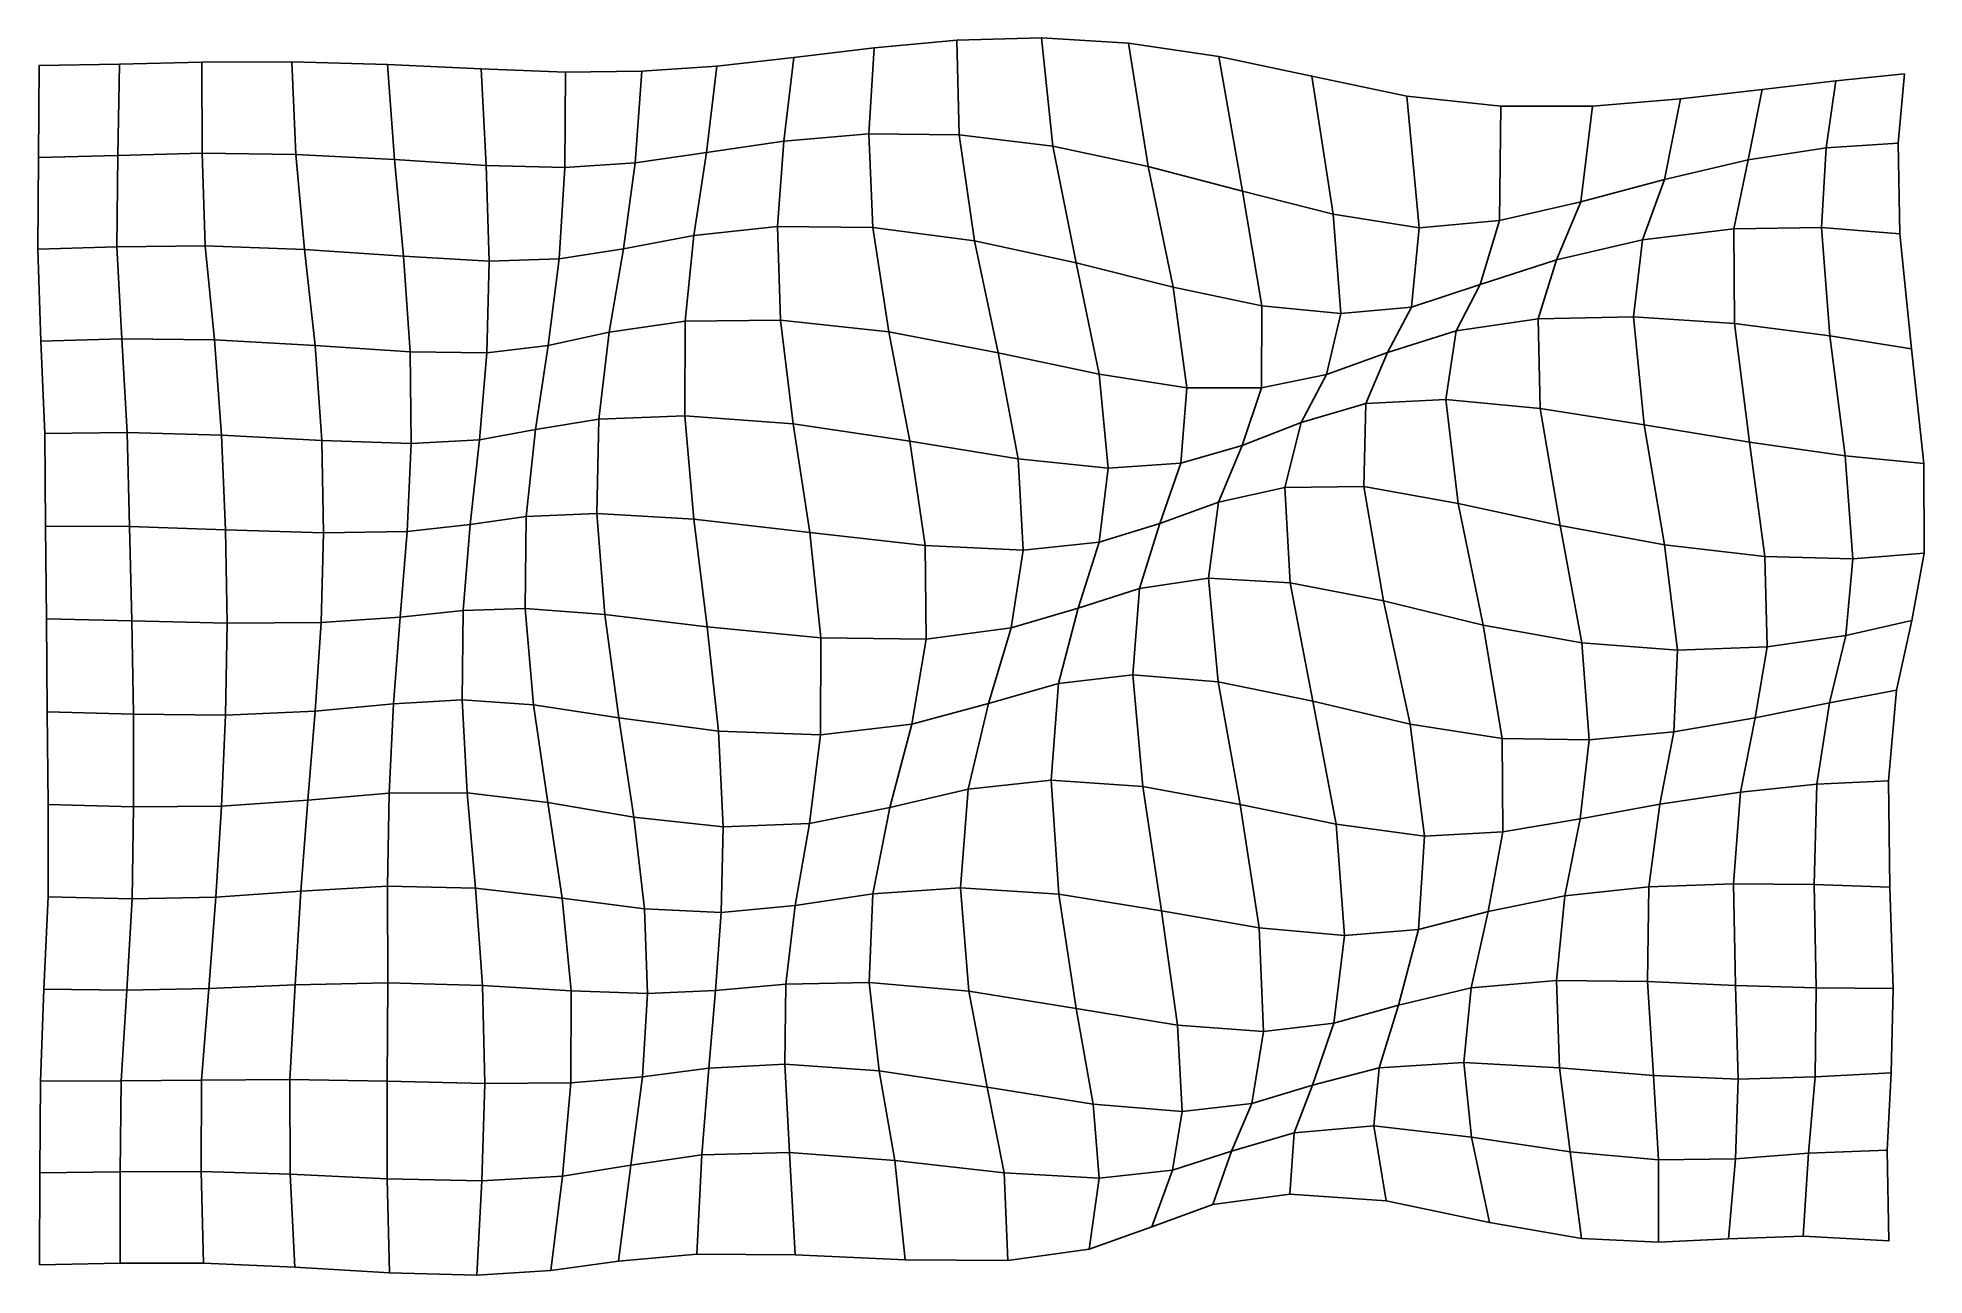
# Model space of a CAD drawing. Extents: x -161 to 224, y -128 to 124.
import ezdxf

# ---------------------------------------------------------------- set-up
doc = ezdxf.new("R2010")
doc.units = 0

msp = doc.modelspace()

# ---------------------------------------------------------------- linework, layer by layer
for points in [[(8.918265, 104.832207, -0.223197), (27.358091, 104.616417, 0.092985), (26.916843, 123.928009, -0.243772), (10.049014, 122.361443, -0.772292)], [(8.918265, 104.832207, -0.223197), (10.049014, 122.361443, -0.772292), (26.916843, 123.928009, -0.243772), (27.358091, 104.616417, 0.092985)], [(27.358091, 104.616417, 0.092985), (46.498928, 102.304314, -0.145002), (44.162743, 124.439896, -0.256273), (26.916843, 123.928009, -0.243772)], [(27.358091, 104.616417, 0.092985), (26.916843, 123.928009, -0.243772), (44.162743, 124.439896, -0.256273), (46.498928, 102.304314, -0.145002)], [(46.498928, 102.304314, -0.145002), (65.938744, 98.163071, -0.811147), (61.926289, 123.363197, -0.918742), (44.162743, 124.439896, -0.256273)], [(46.498928, 102.304314, -0.145002), (44.162743, 124.439896, -0.256273), (61.926289, 123.363197, -0.918742), (65.938744, 98.163071, -0.811147)], [(65.938744, 98.163071, -0.811147), (85.186073, 93.102859, -1.67746), (80.341217, 120.584045, -2.177941), (61.926289, 123.363197, -0.918742)], [(65.938744, 98.163071, -0.811147), (61.926289, 123.363197, -0.918742), (80.341217, 120.584045, -2.177941), (85.186073, 93.102859, -1.67746)], [(-144.315826, 100.440514, -1.2975), (-127.122536, 100.886681, -1.381495), (-127.140488, 119.454018, -1.29635), (-143.969986, 119.020905, -1.268841)], [(-144.315826, 100.440514, -1.2975), (-143.969986, 119.020905, -1.268841), (-127.140488, 119.454018, -1.29635), (-127.122536, 100.886681, -1.381495)], [(-127.122536, 100.886681, -1.381495), (-107.970581, 100.638237, -1.418635), (-108.788086, 119.528366, -1.307027), (-127.140488, 119.454018, -1.29635)], [(-127.122536, 100.886681, -1.381495), (-127.140488, 119.454018, -1.29635), (-108.788086, 119.528366, -1.307027), (-107.970581, 100.638237, -1.418635)], [(-107.970581, 100.638237, -1.418635), (-87.871414, 99.571075, -1.422274), (-89.261131, 118.968048, -1.332914), (-108.788086, 119.528366, -1.307027)], [(-107.970581, 100.638237, -1.418635), (-108.788086, 119.528366, -1.307027), (-89.261131, 118.968048, -1.332914), (-87.871414, 99.571075, -1.422274)], [(-24.199135, 101.004395, -1.544754), (-8.388241, 103.335129, -0.9071), (-6.360552, 120.407127, -1.500358), (-22.111183, 118.669235, -2.009321)], [(-24.199135, 101.004395, -1.544754), (-22.111183, 118.669235, -2.009321), (-6.360552, 120.407127, -1.500358), (-8.388241, 103.335129, -0.9071)], [(-8.388241, 103.335129, -0.9071), (8.918265, 104.832207, -0.223197), (10.049014, 122.361443, -0.772292), (-6.360552, 120.407127, -1.500358)], [(-8.388241, 103.335129, -0.9071), (-6.360552, 120.407127, -1.500358), (10.049014, 122.361443, -0.772292), (8.918265, 104.832207, -0.223197)], [(85.186073, 93.102859, -1.67746), (103.703545, 88.467361, -2.723268), (99.344002, 116.608574, -4.000871), (80.341217, 120.584045, -2.177941)], [(85.186073, 93.102859, -1.67746), (80.341217, 120.584045, -2.177941), (99.344002, 116.608574, -4.000871), (103.703545, 88.467361, -2.723268)], [(-160.504776, 100.019051, -1.279493), (-144.315826, 100.440514, -1.2975), (-143.969986, 119.020905, -1.268841), (-160.338882, 118.788551, -1.285031)], [(-160.504776, 100.019051, -1.279493), (-160.338882, 118.788551, -1.285031), (-143.969986, 119.020905, -1.268841), (-144.315826, 100.440514, -1.2975)], [(-87.871414, 99.571075, -1.422274), (-69.161316, 98.357964, -1.51674), (-70.139824, 118.066559, -1.492691), (-89.261131, 118.968048, -1.332914)], [(-87.871414, 99.571075, -1.422274), (-89.261131, 118.968048, -1.332914), (-70.139824, 118.066559, -1.492691), (-69.161316, 98.357964, -1.51674)], [(-69.161316, 98.357964, -1.51674), (-53.105927, 97.961739, -1.716921), (-52.947449, 117.445816, -1.806598), (-70.139824, 118.066559, -1.492691)], [(-69.161316, 98.357964, -1.51674), (-70.139824, 118.066559, -1.492691), (-52.947449, 117.445816, -1.806598), (-53.105927, 97.961739, -1.716921)], [(-53.105927, 97.961739, -1.716921), (-38.711979, 98.923088, -1.812305), (-37.352501, 117.605591, -2.075926), (-52.947449, 117.445816, -1.806598)], [(-53.105927, 97.961739, -1.716921), (-52.947449, 117.445816, -1.806598), (-37.352501, 117.605591, -2.075926), (-38.711979, 98.923088, -1.812305)], [(-38.711979, 98.923088, -1.812305), (-24.199135, 101.004395, -1.544754), (-22.111183, 118.669235, -2.009321), (-37.352501, 117.605591, -2.075926)], [(-38.711979, 98.923088, -1.812305), (-37.352501, 117.605591, -2.075926), (-22.111183, 118.669235, -2.009321), (-24.199135, 101.004395, -1.544754)], [(103.703545, 88.467361, -2.723268), (121.220268, 85.647552, -4.288994), (118.731323, 112.490173, -6.459198), (99.344002, 116.608574, -4.000871)], [(103.703545, 88.467361, -2.723268), (99.344002, 116.608574, -4.000871), (118.731323, 112.490173, -6.459198), (121.220268, 85.647552, -4.288994)], [(188.338898, 99.508163, -11.57028), (204.31044, 101.958321, -9.836219), (206.257172, 115.616501, -6.647185), (191.235413, 113.891396, -9.886594)], [(188.338898, 99.508163, -11.57028), (191.235413, 113.891396, -9.886594), (206.257172, 115.616501, -6.647185), (204.31044, 101.958321, -9.836219)], [(204.31044, 101.958321, -9.836219), (218.961548, 102.913681, -6.067088), (220.245026, 117.069626, -2.354146), (206.257172, 115.616501, -6.647185)], [(204.31044, 101.958321, -9.836219), (206.257172, 115.616501, -6.647185), (220.245026, 117.069626, -2.354146), (218.961548, 102.913681, -6.067088)], [(121.220268, 85.647552, -4.288994), (137.634827, 87.174522, -6.302417), (137.891785, 110.455086, -8.680449), (118.731323, 112.490173, -6.459198)], [(121.220268, 85.647552, -4.288994), (118.731323, 112.490173, -6.459198), (137.891785, 110.455086, -8.680449), (137.634827, 87.174522, -6.302417)], [(154.218292, 90.963799, -8.783713), (171.311386, 95.54924, -10.944477), (174.5755, 111.953522, -11.138139), (156.607468, 110.491493, -10.488631)], [(154.218292, 90.963799, -8.783713), (156.607468, 110.491493, -10.488631), (174.5755, 111.953522, -11.138139), (171.311386, 95.54924, -10.944477)], [(171.311386, 95.54924, -10.944477), (188.338898, 99.508163, -11.57028), (191.235413, 113.891396, -9.886594), (174.5755, 111.953522, -11.138139)], [(171.311386, 95.54924, -10.944477), (174.5755, 111.953522, -11.138139), (191.235413, 113.891396, -9.886594), (188.338898, 99.508163, -11.57028)], [(137.634827, 87.174522, -6.302417), (154.218292, 90.963799, -8.783713), (156.607468, 110.491493, -10.488631), (137.891785, 110.455086, -8.680449)], [(137.634827, 87.174522, -6.302417), (137.891785, 110.455086, -8.680449), (156.607468, 110.491493, -10.488631), (154.218292, 90.963799, -8.783713)], [(-9.697785, 85.951134, -0.736446), (9.772697, 85.708145, -0.306701), (8.918265, 104.832207, -0.223197), (-8.388241, 103.335129, -0.9071)], [(-9.697785, 85.951134, -0.736446), (-8.388241, 103.335129, -0.9071), (8.918265, 104.832207, -0.223197), (9.772697, 85.708145, -0.306701)], [(9.772697, 85.708145, -0.306701), (30.506697, 83.012199, -0.240733), (27.358091, 104.616417, 0.092985), (8.918265, 104.832207, -0.223197)], [(9.772697, 85.708145, -0.306701), (8.918265, 104.832207, -0.223197), (27.358091, 104.616417, 0.092985), (30.506697, 83.012199, -0.240733)], [(30.506697, 83.012199, -0.240733), (51.253788, 78.513649, -0.533583), (46.498928, 102.304314, -0.145002), (27.358091, 104.616417, 0.092985)], [(30.506697, 83.012199, -0.240733), (27.358091, 104.616417, 0.092985), (46.498928, 102.304314, -0.145002), (51.253788, 78.513649, -0.533583)], [(-160.652786, 81.286469, -1.279879), (-144.47934, 81.807098, -1.350484), (-144.315826, 100.440514, -1.2975), (-160.504776, 100.019051, -1.279493)], [(-160.652786, 81.286469, -1.279879), (-160.504776, 100.019051, -1.279493), (-144.315826, 100.440514, -1.2975), (-144.47934, 81.807098, -1.350484)], [(-144.47934, 81.807098, -1.350484), (-126.505089, 82.016258, -1.495652), (-127.122536, 100.886681, -1.381495), (-144.315826, 100.440514, -1.2975)], [(-144.47934, 81.807098, -1.350484), (-144.315826, 100.440514, -1.2975), (-127.122536, 100.886681, -1.381495), (-126.505089, 82.016258, -1.495652)], [(-126.505089, 82.016258, -1.495652), (-106.25174, 81.267326, -1.522302), (-107.970581, 100.638237, -1.418635), (-127.122536, 100.886681, -1.381495)], [(-126.505089, 82.016258, -1.495652), (-127.122536, 100.886681, -1.381495), (-107.970581, 100.638237, -1.418635), (-106.25174, 81.267326, -1.522302)], [(-106.25174, 81.267326, -1.522302), (-86.029861, 79.841492, -1.422649), (-87.871414, 99.571075, -1.422274), (-107.970581, 100.638237, -1.418635)], [(-106.25174, 81.267326, -1.522302), (-107.970581, 100.638237, -1.418635), (-87.871414, 99.571075, -1.422274), (-86.029861, 79.841492, -1.422649)], [(-41.153412, 81.375977, -1.46423), (-26.752907, 84.096077, -1.224447), (-24.199135, 101.004395, -1.544754), (-38.711979, 98.923088, -1.812305)], [(-41.153412, 81.375977, -1.46423), (-38.711979, 98.923088, -1.812305), (-24.199135, 101.004395, -1.544754), (-26.752907, 84.096077, -1.224447)], [(-26.752907, 84.096077, -1.224447), (-9.697785, 85.951134, -0.736446), (-8.388241, 103.335129, -0.9071), (-24.199135, 101.004395, -1.544754)], [(-26.752907, 84.096077, -1.224447), (-24.199135, 101.004395, -1.544754), (-8.388241, 103.335129, -0.9071), (-9.697785, 85.951134, -0.736446)], [(51.253788, 78.513649, -0.533583), (71.018745, 73.573586, -0.865396), (65.938744, 98.163071, -0.811147), (46.498928, 102.304314, -0.145002)], [(51.253788, 78.513649, -0.533583), (46.498928, 102.304314, -0.145002), (65.938744, 98.163071, -0.811147), (71.018745, 73.573586, -0.865396)], [(185.438644, 85.472885, -10.548389), (203.324646, 85.697144, -10.729864), (204.31044, 101.958321, -9.836219), (188.338898, 99.508163, -11.57028)], [(185.438644, 85.472885, -10.548389), (188.338898, 99.508163, -11.57028), (204.31044, 101.958321, -9.836219), (203.324646, 85.697144, -10.729864)], [(203.324646, 85.697144, -10.729864), (219.310852, 84.415955, -8.284557), (218.961548, 102.913681, -6.067088), (204.31044, 101.958321, -9.836219)], [(203.324646, 85.697144, -10.729864), (204.31044, 101.958321, -9.836219), (218.961548, 102.913681, -6.067088), (219.310852, 84.415955, -8.284557)], [(-86.029861, 79.841492, -1.422649), (-68.565041, 78.837303, -1.367694), (-69.161316, 98.357964, -1.51674), (-87.871414, 99.571075, -1.422274)], [(-86.029861, 79.841492, -1.422649), (-87.871414, 99.571075, -1.422274), (-69.161316, 98.357964, -1.51674), (-68.565041, 78.837303, -1.367694)], [(-68.565041, 78.837303, -1.367694), (-54.253883, 79.30291, -1.436819), (-53.105927, 97.961739, -1.716921), (-69.161316, 98.357964, -1.51674)], [(-68.565041, 78.837303, -1.367694), (-69.161316, 98.357964, -1.51674), (-53.105927, 97.961739, -1.716921), (-54.253883, 79.30291, -1.436819)], [(-54.253883, 79.30291, -1.436819), (-41.153412, 81.375977, -1.46423), (-38.711979, 98.923088, -1.812305), (-53.105927, 97.961739, -1.716921)], [(-54.253883, 79.30291, -1.436819), (-53.105927, 97.961739, -1.716921), (-38.711979, 98.923088, -1.812305), (-41.153412, 81.375977, -1.46423)], [(71.018745, 73.573586, -0.865396), (89.10659, 69.739243, -0.908686), (85.186073, 93.102859, -1.67746), (65.938744, 98.163071, -0.811147)], [(71.018745, 73.573586, -0.865396), (65.938744, 98.163071, -0.811147), (85.186073, 93.102859, -1.67746), (89.10659, 69.739243, -0.908686)], [(166.823914, 83.22464, -8.077272), (185.438644, 85.472885, -10.548389), (188.338898, 99.508163, -11.57028), (171.311386, 95.54924, -10.944477)], [(166.823914, 83.22464, -8.077272), (171.311386, 95.54924, -10.944477), (188.338898, 99.508163, -11.57028), (185.438644, 85.472885, -10.548389)], [(89.10659, 69.739243, -0.908686), (105.219391, 68.210098, -0.695544), (103.703545, 88.467361, -2.723268), (85.186073, 93.102859, -1.67746)], [(89.10659, 69.739243, -0.908686), (85.186073, 93.102859, -1.67746), (103.703545, 88.467361, -2.723268), (105.219391, 68.210098, -0.695544)], [(149.26532, 79.160049, -4.762304), (166.823914, 83.22464, -8.077272), (171.311386, 95.54924, -10.944477), (154.218292, 90.963799, -8.783713)], [(149.26532, 79.160049, -4.762304), (154.218292, 90.963799, -8.783713), (171.311386, 95.54924, -10.944477), (166.823914, 83.22464, -8.077272)], [(133.700592, 74.128029, -2.10246), (149.26532, 79.160049, -4.762304), (154.218292, 90.963799, -8.783713), (137.634827, 87.174522, -6.302417)], [(133.700592, 74.128029, -2.10246), (137.634827, 87.174522, -6.302417), (154.218292, 90.963799, -8.783713), (149.26532, 79.160049, -4.762304)], [(-28.569424, 66.593704, -1.273537), (-9.099866, 66.818016, -1.15538), (-9.697785, 85.951134, -0.736446), (-26.752907, 84.096077, -1.224447)], [(-28.569424, 66.593704, -1.273537), (-26.752907, 84.096077, -1.224447), (-9.697785, 85.951134, -0.736446), (-9.099866, 66.818016, -1.15538)], [(-9.099866, 66.818016, -1.15538), (12.98984, 64.425919, -1.005555), (9.772697, 85.708145, -0.306701), (-9.697785, 85.951134, -0.736446)], [(-9.099866, 66.818016, -1.15538), (-9.697785, 85.951134, -0.736446), (9.772697, 85.708145, -0.306701), (12.98984, 64.425919, -1.005555)], [(12.98984, 64.425919, -1.005555), (35.320942, 60.173679, -0.976939), (30.506697, 83.012199, -0.240733), (9.772697, 85.708145, -0.306701)], [(12.98984, 64.425919, -1.005555), (9.772697, 85.708145, -0.306701), (30.506697, 83.012199, -0.240733), (35.320942, 60.173679, -0.976939)], [(105.219391, 68.210098, -0.695544), (119.689499, 69.4851, -0.801467), (121.220268, 85.647552, -4.288994), (103.703545, 88.467361, -2.723268)], [(105.219391, 68.210098, -0.695544), (103.703545, 88.467361, -2.723268), (121.220268, 85.647552, -4.288994), (119.689499, 69.4851, -0.801467)], [(119.689499, 69.4851, -0.801467), (133.700592, 74.128029, -2.10246), (137.634827, 87.174522, -6.302417), (121.220268, 85.647552, -4.288994)], [(119.689499, 69.4851, -0.801467), (121.220268, 85.647552, -4.288994), (137.634827, 87.174522, -6.302417), (133.700592, 74.128029, -2.10246)], [(164.948837, 67.48558, -4.464067), (185.554794, 66.106064, -8.310751), (185.438644, 85.472885, -10.548389), (166.823914, 83.22464, -8.077272)], [(164.948837, 67.48558, -4.464067), (166.823914, 83.22464, -8.077272), (185.438644, 85.472885, -10.548389), (185.554794, 66.106064, -8.310751)], [(185.554794, 66.106064, -8.310751), (205.023331, 63.654602, -10.099689), (203.324646, 85.697144, -10.729864), (185.438644, 85.472885, -10.548389)], [(185.554794, 66.106064, -8.310751), (185.438644, 85.472885, -10.548389), (203.324646, 85.697144, -10.729864), (205.023331, 63.654602, -10.099689)], [(205.023331, 63.654602, -10.099689), (221.719025, 60.967022, -9.024819), (219.310852, 84.415955, -8.284557), (203.324646, 85.697144, -10.729864)], [(205.023331, 63.654602, -10.099689), (203.324646, 85.697144, -10.729864), (219.310852, 84.415955, -8.284557), (221.719025, 60.967022, -9.024819)], [(-160.018555, 62.534557, -1.286118), (-143.463364, 62.975674, -1.424302), (-144.47934, 81.807098, -1.350484), (-160.652786, 81.286469, -1.279879)], [(-160.018555, 62.534557, -1.286118), (-160.652786, 81.286469, -1.279879), (-144.47934, 81.807098, -1.350484), (-143.463364, 62.975674, -1.424302)], [(-143.463364, 62.975674, -1.424302), (-124.60582, 62.787674, -1.627212), (-126.505089, 82.016258, -1.495652), (-144.47934, 81.807098, -1.350484)], [(-143.463364, 62.975674, -1.424302), (-144.47934, 81.807098, -1.350484), (-126.505089, 82.016258, -1.495652), (-124.60582, 62.787674, -1.627212)], [(-124.60582, 62.787674, -1.627212), (-104.017281, 61.675091, -1.595963), (-106.25174, 81.267326, -1.522302), (-126.505089, 82.016258, -1.495652)], [(-124.60582, 62.787674, -1.627212), (-126.505089, 82.016258, -1.495652), (-106.25174, 81.267326, -1.522302), (-104.017281, 61.675091, -1.595963)], [(-104.017281, 61.675091, -1.595963), (-84.671333, 60.384422, -1.312634), (-86.029861, 79.841492, -1.422649), (-106.25174, 81.267326, -1.522302)], [(-104.017281, 61.675091, -1.595963), (-106.25174, 81.267326, -1.522302), (-86.029861, 79.841492, -1.422649), (-84.671333, 60.384422, -1.312634)], [(-56.485687, 61.681206, -1.049456), (-44.043999, 64.352318, -1.206612), (-41.153412, 81.375977, -1.46423), (-54.253883, 79.30291, -1.436819)], [(-56.485687, 61.681206, -1.049456), (-54.253883, 79.30291, -1.436819), (-41.153412, 81.375977, -1.46423), (-44.043999, 64.352318, -1.206612)], [(-44.043999, 64.352318, -1.206612), (-28.569424, 66.593704, -1.273537), (-26.752907, 84.096077, -1.224447), (-41.153412, 81.375977, -1.46423)], [(-44.043999, 64.352318, -1.206612), (-41.153412, 81.375977, -1.46423), (-26.752907, 84.096077, -1.224447), (-28.569424, 66.593704, -1.273537)], [(35.320942, 60.173679, -0.976939), (55.920376, 55.76923, -0.954115), (51.253788, 78.513649, -0.533583), (30.506697, 83.012199, -0.240733)], [(35.320942, 60.173679, -0.976939), (30.506697, 83.012199, -0.240733), (51.253788, 78.513649, -0.533583), (55.920376, 55.76923, -0.954115)], [(145.52774, 67.108368, -0.373492), (164.948837, 67.48558, -4.464067), (166.823914, 83.22464, -8.077272), (149.26532, 79.160049, -4.762304)], [(145.52774, 67.108368, -0.373492), (149.26532, 79.160049, -4.762304), (166.823914, 83.22464, -8.077272), (164.948837, 67.48558, -4.464067)], [(-84.671333, 60.384422, -1.312634), (-69.001205, 60.162693, -1.055998), (-68.565041, 78.837303, -1.367694), (-86.029861, 79.841492, -1.422649)], [(-84.671333, 60.384422, -1.312634), (-86.029861, 79.841492, -1.422649), (-68.565041, 78.837303, -1.367694), (-69.001205, 60.162693, -1.055998)], [(-69.001205, 60.162693, -1.055998), (-56.485687, 61.681206, -1.049456), (-54.253883, 79.30291, -1.436819), (-68.565041, 78.837303, -1.367694)], [(-69.001205, 60.162693, -1.055998), (-68.565041, 78.837303, -1.367694), (-54.253883, 79.30291, -1.436819), (-56.485687, 61.681206, -1.049456)], [(55.920376, 55.76923, -0.954115), (73.834732, 53.019745, -0.586258), (71.018745, 73.573586, -0.865396), (51.253788, 78.513649, -0.533583)], [(55.920376, 55.76923, -0.954115), (51.253788, 78.513649, -0.533583), (71.018745, 73.573586, -0.865396), (73.834732, 53.019745, -0.586258)], [(128.765579, 64.608261, 2.342953), (145.52774, 67.108368, -0.373492), (149.26532, 79.160049, -4.762304), (133.700592, 74.128029, -2.10246)], [(128.765579, 64.608261, 2.342953), (133.700592, 74.128029, -2.10246), (149.26532, 79.160049, -4.762304), (145.52774, 67.108368, -0.373492)], [(73.834732, 53.019745, -0.586258), (89.067139, 53.019531, 0.399449), (89.10659, 69.739243, -0.908686), (71.018745, 73.573586, -0.865396)], [(73.834732, 53.019745, -0.586258), (71.018745, 73.573586, -0.865396), (89.10659, 69.739243, -0.908686), (89.067139, 53.019531, 0.399449)], [(114.794388, 60.20192, 3.058645), (128.765579, 64.608261, 2.342953), (133.700592, 74.128029, -2.10246), (119.689499, 69.4851, -0.801467)], [(114.794388, 60.20192, 3.058645), (119.689499, 69.4851, -0.801467), (133.700592, 74.128029, -2.10246), (128.765579, 64.608261, 2.342953)], [(89.067139, 53.019531, 0.399449), (102.316978, 55.749489, 1.85864), (105.219391, 68.210098, -0.695544), (89.10659, 69.739243, -0.908686)], [(89.067139, 53.019531, 0.399449), (89.10659, 69.739243, -0.908686), (105.219391, 68.210098, -0.695544), (102.316978, 55.749489, 1.85864)], [(102.316978, 55.749489, 1.85864), (114.794388, 60.20192, 3.058645), (119.689499, 69.4851, -0.801467), (105.219391, 68.210098, -0.695544)], [(102.316978, 55.749489, 1.85864), (105.219391, 68.210098, -0.695544), (119.689499, 69.4851, -0.801467), (114.794388, 60.20192, 3.058645)], [(-46.1712, 46.642426, -1.116711), (-28.591526, 47.316345, -1.73083), (-28.569424, 66.593704, -1.273537), (-44.043999, 64.352318, -1.206612)], [(-46.1712, 46.642426, -1.116711), (-44.043999, 64.352318, -1.206612), (-28.569424, 66.593704, -1.273537), (-28.591526, 47.316345, -1.73083)], [(-28.591526, 47.316345, -1.73083), (-6.47822, 45.638371, -2.102541), (-9.099866, 66.818016, -1.15538), (-28.569424, 66.593704, -1.273537)], [(-28.591526, 47.316345, -1.73083), (-28.569424, 66.593704, -1.273537), (-9.099866, 66.818016, -1.15538), (-6.47822, 45.638371, -2.102541)], [(-6.47822, 45.638371, -2.102541), (17.30452, 42.140045, -2.113544), (12.98984, 64.425919, -1.005555), (-9.099866, 66.818016, -1.15538)], [(-6.47822, 45.638371, -2.102541), (-9.099866, 66.818016, -1.15538), (12.98984, 64.425919, -1.005555), (17.30452, 42.140045, -2.113544)], [(126.704369, 50.601273, 5.857487), (145.923721, 48.772312, 2.936067), (145.52774, 67.108368, -0.373492), (128.765579, 64.608261, 2.342953)], [(126.704369, 50.601273, 5.857487), (128.765579, 64.608261, 2.342953), (145.52774, 67.108368, -0.373492), (145.923721, 48.772312, 2.936067)], [(145.923721, 48.772312, 2.936067), (167.132568, 45.482941, -1.615171), (164.948837, 67.48558, -4.464067), (145.52774, 67.108368, -0.373492)], [(145.923721, 48.772312, 2.936067), (145.52774, 67.108368, -0.373492), (164.948837, 67.48558, -4.464067), (167.132568, 45.482941, -1.615171)], [(167.132568, 45.482941, -1.615171), (188.625702, 41.951904, -6.18227), (185.554794, 66.106064, -8.310751), (164.948837, 67.48558, -4.464067)], [(167.132568, 45.482941, -1.615171), (164.948837, 67.48558, -4.464067), (185.554794, 66.106064, -8.310751), (188.625702, 41.951904, -6.18227)], [(188.625702, 41.951904, -6.18227), (208.128265, 39.15546, -8.846894), (205.023331, 63.654602, -10.099689), (185.554794, 66.106064, -8.310751)], [(188.625702, 41.951904, -6.18227), (185.554794, 66.106064, -8.310751), (205.023331, 63.654602, -10.099689), (208.128265, 39.15546, -8.846894)], [(-159.191925, 43.717468, -1.295875), (-142.424484, 43.916122, -1.511219), (-143.463364, 62.975674, -1.424302), (-160.018555, 62.534557, -1.286118)], [(-159.191925, 43.717468, -1.295875), (-160.018555, 62.534557, -1.286118), (-143.463364, 62.975674, -1.424302), (-142.424484, 43.916122, -1.511219)], [(-142.424484, 43.916122, -1.511219), (-123.154465, 43.374527, -1.766832), (-124.60582, 62.787674, -1.627212), (-143.463364, 62.975674, -1.424302)], [(-142.424484, 43.916122, -1.511219), (-143.463364, 62.975674, -1.424302), (-124.60582, 62.787674, -1.627212), (-123.154465, 43.374527, -1.766832)], [(-123.154465, 43.374527, -1.766832), (-102.683052, 42.294338, -1.637828), (-104.017281, 61.675091, -1.595963), (-124.60582, 62.787674, -1.627212)], [(-123.154465, 43.374527, -1.766832), (-124.60582, 62.787674, -1.627212), (-104.017281, 61.675091, -1.595963), (-102.683052, 42.294338, -1.637828)], [(-102.683052, 42.294338, -1.637828), (-84.47081, 41.668026, -1.108077), (-84.671333, 60.384422, -1.312634), (-104.017281, 61.675091, -1.595963)], [(-102.683052, 42.294338, -1.637828), (-104.017281, 61.675091, -1.595963), (-84.671333, 60.384422, -1.312634), (-84.47081, 41.668026, -1.108077)], [(-70.511543, 42.417233, -0.623581), (-59.106274, 44.47831, -0.62413), (-56.485687, 61.681206, -1.049456), (-69.001205, 60.162693, -1.055998)], [(-70.511543, 42.417233, -0.623581), (-69.001205, 60.162693, -1.055998), (-56.485687, 61.681206, -1.049456), (-59.106274, 44.47831, -0.62413)], [(-59.106274, 44.47831, -0.62413), (-46.1712, 46.642426, -1.116711), (-44.043999, 64.352318, -1.206612), (-56.485687, 61.681206, -1.049456)], [(-59.106274, 44.47831, -0.62413), (-56.485687, 61.681206, -1.049456), (-44.043999, 64.352318, -1.206612), (-46.1712, 46.642426, -1.116711)], [(17.30452, 42.140045, -2.113544), (39.374012, 38.509247, -1.782297), (35.320942, 60.173679, -0.976939), (12.98984, 64.425919, -1.005555)], [(17.30452, 42.140045, -2.113544), (12.98984, 64.425919, -1.005555), (35.320942, 60.173679, -0.976939), (39.374012, 38.509247, -1.782297)], [(110.32515, 49.835159, 6.502541), (126.704369, 50.601273, 5.857487), (128.765579, 64.608261, 2.342953), (114.794388, 60.20192, 3.058645)], [(110.32515, 49.835159, 6.502541), (114.794388, 60.20192, 3.058645), (128.765579, 64.608261, 2.342953), (126.704369, 50.601273, 5.857487)], [(208.128265, 39.15546, -8.846894), (224.181076, 37.598965, -8.650934), (221.719025, 60.967022, -9.024819), (205.023331, 63.654602, -10.099689)], [(208.128265, 39.15546, -8.846894), (205.023331, 63.654602, -10.099689), (221.719025, 60.967022, -9.024819), (224.181076, 37.598965, -8.650934)], [(-84.47081, 41.668026, -1.108077), (-70.511543, 42.417233, -0.623581), (-69.001205, 60.162693, -1.055998), (-84.671333, 60.384422, -1.312634)], [(-84.47081, 41.668026, -1.108077), (-84.671333, 60.384422, -1.312634), (-69.001205, 60.162693, -1.055998), (-70.511543, 42.417233, -0.623581)], [(39.374012, 38.509247, -1.782297), (57.785652, 36.651196, -1.038311), (55.920376, 55.76923, -0.954115), (35.320942, 60.173679, -0.976939)], [(39.374012, 38.509247, -1.782297), (35.320942, 60.173679, -0.976939), (55.920376, 55.76923, -0.954115), (57.785652, 36.651196, -1.038311)], [(97.166351, 45.917545, 4.610574), (110.32515, 49.835159, 6.502541), (114.794388, 60.20192, 3.058645), (102.316978, 55.749489, 1.85864)], [(97.166351, 45.917545, 4.610574), (102.316978, 55.749489, 1.85864), (114.794388, 60.20192, 3.058645), (110.32515, 49.835159, 6.502541)], [(57.785652, 36.651196, -1.038311), (72.572922, 37.650539, 0.294715), (73.834732, 53.019745, -0.586258), (55.920376, 55.76923, -0.954115)], [(57.785652, 36.651196, -1.038311), (55.920376, 55.76923, -0.954115), (73.834732, 53.019745, -0.586258), (72.572922, 37.650539, 0.294715)], [(85.106743, 41.223015, 2.276096), (97.166351, 45.917545, 4.610574), (102.316978, 55.749489, 1.85864), (89.067139, 53.019531, 0.399449)], [(85.106743, 41.223015, 2.276096), (89.067139, 53.019531, 0.399449), (102.316978, 55.749489, 1.85864), (97.166351, 45.917545, 4.610574)], [(72.572922, 37.650539, 0.294715), (85.106743, 41.223015, 2.276096), (89.067139, 53.019531, 0.399449), (73.834732, 53.019745, -0.586258)], [(72.572922, 37.650539, 0.294715), (73.834732, 53.019745, -0.586258), (89.067139, 53.019531, 0.399449), (85.106743, 41.223015, 2.276096)], [(109.926201, 32.852203, 8.7484), (129.201767, 29.440407, 7.688961), (126.704369, 50.601273, 5.857487), (110.32515, 49.835159, 6.502541)], [(109.926201, 32.852203, 8.7484), (110.32515, 49.835159, 6.502541), (126.704369, 50.601273, 5.857487), (129.201767, 29.440407, 7.688961)], [(129.201767, 29.440407, 7.688961), (149.998642, 24.941965, 4.434984), (145.923721, 48.772312, 2.936067), (126.704369, 50.601273, 5.857487)], [(129.201767, 29.440407, 7.688961), (126.704369, 50.601273, 5.857487), (145.923721, 48.772312, 2.936067), (149.998642, 24.941965, 4.434984)], [(-60.970627, 26.771282, -0.173419), (-46.533833, 27.398821, -1.13227), (-46.1712, 46.642426, -1.116711), (-59.106274, 44.47831, -0.62413)], [(-60.970627, 26.771282, -0.173419), (-59.106274, 44.47831, -0.62413), (-46.1712, 46.642426, -1.116711), (-46.533833, 27.398821, -1.13227)], [(-46.533833, 27.398821, -1.13227), (-26.748917, 26.185936, -2.454248), (-28.591526, 47.316345, -1.73083), (-46.1712, 46.642426, -1.116711)], [(-46.533833, 27.398821, -1.13227), (-46.1712, 46.642426, -1.116711), (-28.591526, 47.316345, -1.73083), (-26.748917, 26.185936, -2.454248)], [(-26.748917, 26.185936, -2.454248), (-3.098056, 23.513514, -3.3931), (-6.47822, 45.638371, -2.102541), (-28.591526, 47.316345, -1.73083)], [(-26.748917, 26.185936, -2.454248), (-28.591526, 47.316345, -1.73083), (-6.47822, 45.638371, -2.102541), (-3.098056, 23.513514, -3.3931)], [(93.848412, 32.674706, 6.852113), (109.926201, 32.852203, 8.7484), (110.32515, 49.835159, 6.502541), (97.166351, 45.917545, 4.610574)], [(93.848412, 32.674706, 6.852113), (97.166351, 45.917545, 4.610574), (110.32515, 49.835159, 6.502541), (109.926201, 32.852203, 8.7484)], [(149.998642, 24.941965, 4.434984), (171.302872, 20.980616, -0.235223), (167.132568, 45.482941, -1.615171), (145.923721, 48.772312, 2.936067)], [(149.998642, 24.941965, 4.434984), (145.923721, 48.772312, 2.936067), (167.132568, 45.482941, -1.615171), (171.302872, 20.980616, -0.235223)], [(-159.042404, 24.822865, -1.305672), (-141.893326, 24.713717, -1.601003), (-142.424484, 43.916122, -1.511219), (-159.191925, 43.717468, -1.295875)], [(-159.042404, 24.822865, -1.305672), (-159.191925, 43.717468, -1.295875), (-142.424484, 43.916122, -1.511219), (-141.893326, 24.713717, -1.601003)], [(-141.893326, 24.713717, -1.601003), (-122.318115, 24.0418, -1.911492), (-123.154465, 43.374527, -1.766832), (-142.424484, 43.916122, -1.511219)], [(-141.893326, 24.713717, -1.601003), (-142.424484, 43.916122, -1.511219), (-123.154465, 43.374527, -1.766832), (-122.318115, 24.0418, -1.911492)], [(-122.318115, 24.0418, -1.911492), (-102.307961, 23.434298, -1.670461), (-102.683052, 42.294338, -1.637828), (-123.154465, 43.374527, -1.766832)], [(-122.318115, 24.0418, -1.911492), (-123.154465, 43.374527, -1.766832), (-102.683052, 42.294338, -1.637828), (-102.307961, 23.434298, -1.670461)], [(-85.298477, 23.730011, -0.859096), (-72.42614, 25.113922, -0.122987), (-70.511543, 42.417233, -0.623581), (-84.47081, 41.668026, -1.108077)], [(-85.298477, 23.730011, -0.859096), (-84.47081, 41.668026, -1.108077), (-70.511543, 42.417233, -0.623581), (-72.42614, 25.113922, -0.122987)], [(-72.42614, 25.113922, -0.122987), (-60.970627, 26.771282, -0.173419), (-59.106274, 44.47831, -0.62413), (-70.511543, 42.417233, -0.623581)], [(-72.42614, 25.113922, -0.122987), (-70.511543, 42.417233, -0.623581), (-59.106274, 44.47831, -0.62413), (-60.970627, 26.771282, -0.173419)], [(-3.098056, 23.513514, -3.3931), (20.460297, 20.847322, -3.479917), (17.30452, 42.140045, -2.113544), (-6.47822, 45.638371, -2.102541)], [(-3.098056, 23.513514, -3.3931), (-6.47822, 45.638371, -2.102541), (17.30452, 42.140045, -2.113544), (20.460297, 20.847322, -3.479917)], [(80.300537, 29.717278, 4.136584), (93.848412, 32.674706, 6.852113), (97.166351, 45.917545, 4.610574), (85.106743, 41.223015, 2.276096)], [(80.300537, 29.717278, 4.136584), (85.106743, 41.223015, 2.276096), (97.166351, 45.917545, 4.610574), (93.848412, 32.674706, 6.852113)], [(171.302872, 20.980616, -0.235223), (191.765457, 18.60247, -4.757995), (188.625702, 41.951904, -6.18227), (167.132568, 45.482941, -1.615171)], [(171.302872, 20.980616, -0.235223), (167.132568, 45.482941, -1.615171), (188.625702, 41.951904, -6.18227), (191.765457, 18.60247, -4.757995)], [(-102.307961, 23.434298, -1.670461), (-85.298477, 23.730011, -0.859096), (-84.47081, 41.668026, -1.108077), (-102.683052, 42.294338, -1.637828)], [(-102.307961, 23.434298, -1.670461), (-102.683052, 42.294338, -1.637828), (-84.47081, 41.668026, -1.108077), (-85.298477, 23.730011, -0.859096)], [(20.460297, 20.847322, -3.479917), (40.449436, 19.888157, -2.62847), (39.374012, 38.509247, -1.782297), (17.30452, 42.140045, -2.113544)], [(20.460297, 20.847322, -3.479917), (17.30452, 42.140045, -2.113544), (39.374012, 38.509247, -1.782297), (40.449436, 19.888157, -2.62847)], [(40.449436, 19.888157, -2.62847), (55.903572, 21.540558, -0.955085), (57.785652, 36.651196, -1.038311), (39.374012, 38.509247, -1.782297)], [(40.449436, 19.888157, -2.62847), (39.374012, 38.509247, -1.782297), (57.785652, 36.651196, -1.038311), (55.903572, 21.540558, -0.955085)], [(68.342247, 25.355717, 1.383069), (80.300537, 29.717278, 4.136584), (85.106743, 41.223015, 2.276096), (72.572922, 37.650539, 0.294715)], [(68.342247, 25.355717, 1.383069), (72.572922, 37.650539, 0.294715), (85.106743, 41.223015, 2.276096), (80.300537, 29.717278, 4.136584)], [(191.765457, 18.60247, -4.757995), (209.725525, 18.133316, -7.449917), (208.128265, 39.15546, -8.846894), (188.625702, 41.951904, -6.18227)], [(191.765457, 18.60247, -4.757995), (188.625702, 41.951904, -6.18227), (208.128265, 39.15546, -8.846894), (209.725525, 18.133316, -7.449917)], [(209.725525, 18.133316, -7.449917), (224.298096, 19.290789, -7.516487), (224.181076, 37.598965, -8.650934), (208.128265, 39.15546, -8.846894)], [(209.725525, 18.133316, -7.449917), (208.128265, 39.15546, -8.846894), (224.181076, 37.598965, -8.650934), (224.298096, 19.290789, -7.516487)], [(55.903572, 21.540558, -0.955085), (68.342247, 25.355717, 1.383069), (72.572922, 37.650539, 0.294715), (57.785652, 36.651196, -1.038311)], [(55.903572, 21.540558, -0.955085), (57.785652, 36.651196, -1.038311), (72.572922, 37.650539, 0.294715), (68.342247, 25.355717, 1.383069)], [(78.223213, 14.159698, 4.846601), (94.94191, 13.217232, 7.496843), (93.848412, 32.674706, 6.852113), (80.300537, 29.717278, 4.136584)], [(78.223213, 14.159698, 4.846601), (80.300537, 29.717278, 4.136584), (93.848412, 32.674706, 6.852113), (94.94191, 13.217232, 7.496843)], [(94.94191, 13.217232, 7.496843), (113.972076, 9.540063, 8.922599), (109.926201, 32.852203, 8.7484), (93.848412, 32.674706, 6.852113)], [(94.94191, 13.217232, 7.496843), (93.848412, 32.674706, 6.852113), (109.926201, 32.852203, 8.7484), (113.972076, 9.540063, 8.922599)], [(113.972076, 9.540063, 8.922599), (134.297699, 4.606736, 7.315031), (129.201767, 29.440407, 7.688961), (109.926201, 32.852203, 8.7484)], [(113.972076, 9.540063, 8.922599), (109.926201, 32.852203, 8.7484), (129.201767, 29.440407, 7.688961), (134.297699, 4.606736, 7.315031)], [(-61.157875, 8.011714, 0.346825), (-44.940506, 6.741307, -1.057456), (-46.533833, 27.398821, -1.13227), (-60.970627, 26.771282, -0.173419)], [(-61.157875, 8.011714, 0.346825), (-60.970627, 26.771282, -0.173419), (-46.533833, 27.398821, -1.13227), (-44.940506, 6.741307, -1.057456)], [(-44.940506, 6.741307, -1.057456), (-24.022665, 4.239034, -3.147498), (-26.748917, 26.185936, -2.454248), (-46.533833, 27.398821, -1.13227)], [(-44.940506, 6.741307, -1.057456), (-46.533833, 27.398821, -1.13227), (-26.748917, 26.185936, -2.454248), (-24.022665, 4.239034, -3.147498)], [(64.184349, 12.094036, 1.660887), (78.223213, 14.159698, 4.846601), (80.300537, 29.717278, 4.136584), (68.342247, 25.355717, 1.383069)], [(64.184349, 12.094036, 1.660887), (68.342247, 25.355717, 1.383069), (80.300537, 29.717278, 4.136584), (78.223213, 14.159698, 4.846601)], [(134.297699, 4.606736, 7.315031), (154.418274, 0.971875, 3.866047), (149.998642, 24.941965, 4.434984), (129.201767, 29.440407, 7.688961)], [(134.297699, 4.606736, 7.315031), (129.201767, 29.440407, 7.688961), (149.998642, 24.941965, 4.434984), (154.418274, 0.971875, 3.866047)], [(-158.894073, 5.874629, -1.310033), (-141.4254, 5.508133, -1.679056), (-141.893326, 24.713717, -1.601003), (-159.042404, 24.822865, -1.305672)], [(-158.894073, 5.874629, -1.310033), (-159.042404, 24.822865, -1.305672), (-141.893326, 24.713717, -1.601003), (-141.4254, 5.508133, -1.679056)], [(-141.4254, 5.508133, -1.679056), (-122.014252, 4.982002, -2.061018), (-122.318115, 24.0418, -1.911492), (-141.893326, 24.713717, -1.601003)], [(-141.4254, 5.508133, -1.679056), (-141.893326, 24.713717, -1.601003), (-122.318115, 24.0418, -1.911492), (-122.014252, 4.982002, -2.061018)], [(-122.014252, 4.982002, -2.061018), (-102.831017, 5.107472, -1.73695), (-102.307961, 23.434298, -1.670461), (-122.318115, 24.0418, -1.911492)], [(-122.014252, 4.982002, -2.061018), (-122.318115, 24.0418, -1.911492), (-102.307961, 23.434298, -1.670461), (-102.831017, 5.107472, -1.73695)], [(-102.831017, 5.107472, -1.73695), (-86.688881, 6.201231, -0.647224), (-85.298477, 23.730011, -0.859096), (-102.307961, 23.434298, -1.670461)], [(-102.831017, 5.107472, -1.73695), (-102.307961, 23.434298, -1.670461), (-85.298477, 23.730011, -0.859096), (-86.688881, 6.201231, -0.647224)], [(-86.688881, 6.201231, -0.647224), (-73.818352, 7.580789, 0.384481), (-72.42614, 25.113922, -0.122987), (-85.298477, 23.730011, -0.859096)], [(-86.688881, 6.201231, -0.647224), (-85.298477, 23.730011, -0.859096), (-72.42614, 25.113922, -0.122987), (-73.818352, 7.580789, 0.384481)], [(-73.818352, 7.580789, 0.384481), (-61.157875, 8.011714, 0.346825), (-60.970627, 26.771282, -0.173419), (-72.42614, 25.113922, -0.122987)], [(-73.818352, 7.580789, 0.384481), (-72.42614, 25.113922, -0.122987), (-60.970627, 26.771282, -0.173419), (-61.157875, 8.011714, 0.346825)], [(-24.022665, 4.239034, -3.147498), (-0.843347, 2.030183, -4.780724), (-3.098056, 23.513514, -3.3931), (-26.748917, 26.185936, -2.454248)], [(-24.022665, 4.239034, -3.147498), (-26.748917, 26.185936, -2.454248), (-3.098056, 23.513514, -3.3931), (-0.843347, 2.030183, -4.780724)], [(-0.843347, 2.030183, -4.780724), (20.641317, 1.738563, -5.092856), (20.460297, 20.847322, -3.479917), (-3.098056, 23.513514, -3.3931)], [(-0.843347, 2.030183, -4.780724), (-3.098056, 23.513514, -3.3931), (20.460297, 20.847322, -3.479917), (20.641317, 1.738563, -5.092856)], [(51.638401, 8.08371, -1.431377), (64.184349, 12.094036, 1.660887), (68.342247, 25.355717, 1.383069), (55.903572, 21.540558, -0.955085)], [(51.638401, 8.08371, -1.431377), (55.903572, 21.540558, -0.955085), (68.342247, 25.355717, 1.383069), (64.184349, 12.094036, 1.660887)], [(154.418274, 0.971875, 3.866047), (173.935196, -0.523872, -0.484381), (171.302872, 20.980616, -0.235223), (149.998642, 24.941965, 4.434984)], [(154.418274, 0.971875, 3.866047), (149.998642, 24.941965, 4.434984), (171.302872, 20.980616, -0.235223), (173.935196, -0.523872, -0.484381)], [(20.641317, 1.738563, -5.092856), (37.973412, 4.01896, -3.868504), (40.449436, 19.888157, -2.62847), (20.460297, 20.847322, -3.479917)], [(20.641317, 1.738563, -5.092856), (20.460297, 20.847322, -3.479917), (40.449436, 19.888157, -2.62847), (37.973412, 4.01896, -3.868504)], [(37.973412, 4.01896, -3.868504), (51.638401, 8.08371, -1.431377), (55.903572, 21.540558, -0.955085), (40.449436, 19.888157, -2.62847)], [(37.973412, 4.01896, -3.868504), (40.449436, 19.888157, -2.62847), (55.903572, 21.540558, -0.955085), (51.638401, 8.08371, -1.431377)], [(173.935196, -0.523872, -0.484381), (192.219345, 0.163657, -4.297604), (191.765457, 18.60247, -4.757995), (171.302872, 20.980616, -0.235223)], [(173.935196, -0.523872, -0.484381), (171.302872, 20.980616, -0.235223), (191.765457, 18.60247, -4.757995), (192.219345, 0.163657, -4.297604)], [(208.285873, 2.493369, -6.26655), (221.770889, 5.537456, -6.052214), (224.298096, 19.290789, -7.516487), (209.725525, 18.133316, -7.449917)], [(208.285873, 2.493369, -6.26655), (209.725525, 18.133316, -7.449917), (224.298096, 19.290789, -7.516487), (221.770889, 5.537456, -6.052214)], [(192.219345, 0.163657, -4.297604), (208.285873, 2.493369, -6.26655), (209.725525, 18.133316, -7.449917), (191.765457, 18.60247, -4.757995)], [(192.219345, 0.163657, -4.297604), (191.765457, 18.60247, -4.757995), (209.725525, 18.133316, -7.449917), (208.285873, 2.493369, -6.26655)], [(47.631718, -7.325962, -3.304081), (62.802551, -5.542017, 0.002564), (64.184349, 12.094036, 1.660887), (51.638401, 8.08371, -1.431377)], [(47.631718, -7.325962, -3.304081), (51.638401, 8.08371, -1.431377), (64.184349, 12.094036, 1.660887), (62.802551, -5.542017, 0.002564)], [(62.802551, -5.542017, 0.002564), (80.230209, -6.963164, 3.211934), (78.223213, 14.159698, 4.846601), (64.184349, 12.094036, 1.660887)], [(62.802551, -5.542017, 0.002564), (64.184349, 12.094036, 1.660887), (78.223213, 14.159698, 4.846601), (80.230209, -6.963164, 3.211934)], [(80.230209, -6.963164, 3.211934), (99.542107, -10.918246, 5.569177), (94.94191, 13.217232, 7.496843), (78.223213, 14.159698, 4.846601)], [(80.230209, -6.963164, 3.211934), (78.223213, 14.159698, 4.846601), (94.94191, 13.217232, 7.496843), (99.542107, -10.918246, 5.569177)], [(99.542107, -10.918246, 5.569177), (119.372299, -15.618661, 6.463151), (113.972076, 9.540063, 8.922599), (94.94191, 13.217232, 7.496843)], [(99.542107, -10.918246, 5.569177), (94.94191, 13.217232, 7.496843), (113.972076, 9.540063, 8.922599), (119.372299, -15.618661, 6.463151)], [(-74.028969, -10.62967, 0.808098), (-59.487198, -11.650408, 0.982115), (-61.157875, 8.011714, 0.346825), (-73.818352, 7.580789, 0.384481)], [(-74.028969, -10.62967, 0.808098), (-73.818352, 7.580789, 0.384481), (-61.157875, 8.011714, 0.346825), (-59.487198, -11.650408, 0.982115)], [(-59.487198, -11.650408, 0.982115), (-42.064716, -14.34184, -0.633381), (-44.940506, 6.741307, -1.057456), (-61.157875, 8.011714, 0.346825)], [(-59.487198, -11.650408, 0.982115), (-61.157875, 8.011714, 0.346825), (-44.940506, 6.741307, -1.057456), (-42.064716, -14.34184, -0.633381)], [(33.377899, -11.399661, -5.85981), (47.631718, -7.325962, -3.304081), (51.638401, 8.08371, -1.431377), (37.973412, 4.01896, -3.868504)], [(33.377899, -11.399661, -5.85981), (37.973412, 4.01896, -3.868504), (51.638401, 8.08371, -1.431377), (47.631718, -7.325962, -3.304081)], [(119.372299, -15.618661, 6.463151), (138.144867, -18.498821, 4.708992), (134.297699, 4.606736, 7.315031), (113.972076, 9.540063, 8.922599)], [(119.372299, -15.618661, 6.463151), (113.972076, 9.540063, 8.922599), (134.297699, 4.606736, 7.315031), (138.144867, -18.498821, 4.708992)], [(-158.705215, -13.082844, -1.302335), (-141.144241, -13.581106, -1.726235), (-141.4254, 5.508133, -1.679056), (-158.894073, 5.874629, -1.310033)], [(-158.705215, -13.082844, -1.302335), (-158.894073, 5.874629, -1.310033), (-141.4254, 5.508133, -1.679056), (-141.144241, -13.581106, -1.726235)], [(-141.144241, -13.581106, -1.726235), (-122.341713, -13.776215, -2.211832), (-122.014252, 4.982002, -2.061018), (-141.4254, 5.508133, -1.679056)], [(-141.144241, -13.581106, -1.726235), (-141.4254, 5.508133, -1.679056), (-122.014252, 4.982002, -2.061018), (-122.341713, -13.776215, -2.211832)], [(-122.341713, -13.776215, -2.211832), (-104.045761, -12.950476, -1.889245), (-102.831017, 5.107472, -1.73695), (-122.014252, 4.982002, -2.061018)], [(-122.341713, -13.776215, -2.211832), (-122.014252, 4.982002, -2.061018), (-102.831017, 5.107472, -1.73695), (-104.045761, -12.950476, -1.889245)], [(-104.045761, -12.950476, -1.889245), (-88.054642, -11.45475, -0.580455), (-86.688881, 6.201231, -0.647224), (-102.831017, 5.107472, -1.73695)], [(-104.045761, -12.950476, -1.889245), (-102.831017, 5.107472, -1.73695), (-86.688881, 6.201231, -0.647224), (-88.054642, -11.45475, -0.580455)], [(-88.054642, -11.45475, -0.580455), (-74.028969, -10.62967, 0.808098), (-73.818352, 7.580789, 0.384481), (-86.688881, 6.201231, -0.647224)], [(-88.054642, -11.45475, -0.580455), (-86.688881, 6.201231, -0.647224), (-73.818352, 7.580789, 0.384481), (-74.028969, -10.62967, 0.808098)], [(-42.064716, -14.34184, -0.633381), (-21.755154, -17.059418, -3.389806), (-24.022665, 4.239034, -3.147498), (-44.940506, 6.741307, -1.057456)], [(-42.064716, -14.34184, -0.633381), (-44.940506, 6.741307, -1.057456), (-24.022665, 4.239034, -3.147498), (-21.755154, -17.059418, -3.389806)], [(-21.755154, -17.059418, -3.389806), (-0.944592, -17.7906, -5.876205), (-0.843347, 2.030183, -4.780724), (-24.022665, 4.239034, -3.147498)], [(-21.755154, -17.059418, -3.389806), (-24.022665, 4.239034, -3.147498), (-0.843347, 2.030183, -4.780724), (-0.944592, -17.7906, -5.876205)], [(17.691515, -15.611857, -6.846465), (33.377899, -11.399661, -5.85981), (37.973412, 4.01896, -3.868504), (20.641317, 1.738563, -5.092856)], [(17.691515, -15.611857, -6.846465), (20.641317, 1.738563, -5.092856), (37.973412, 4.01896, -3.868504), (33.377899, -11.399661, -5.85981)], [(138.144867, -18.498821, 4.708992), (155.927948, -18.823912, 1.607444), (154.418274, 0.971875, 3.866047), (134.297699, 4.606736, 7.315031)], [(138.144867, -18.498821, 4.708992), (134.297699, 4.606736, 7.315031), (154.418274, 0.971875, 3.866047), (155.927948, -18.823912, 1.607444)], [(204.993057, -11.226073, -5.279306), (218.60585, -8.659382, -4.638481), (221.770889, 5.537456, -6.052214), (208.285873, 2.493369, -6.26655)], [(204.993057, -11.226073, -5.279306), (208.285873, 2.493369, -6.26655), (221.770889, 5.537456, -6.052214), (218.60585, -8.659382, -4.638481)], [(-0.944592, -17.7906, -5.876205), (17.691515, -15.611857, -6.846465), (20.641317, 1.738563, -5.092856), (-0.843347, 2.030183, -4.780724)], [(-0.944592, -17.7906, -5.876205), (-0.843347, 2.030183, -4.780724), (20.641317, 1.738563, -5.092856), (17.691515, -15.611857, -6.846465)], [(155.927948, -18.823912, 1.607444), (173.19873, -17.1455, -1.818252), (173.935196, -0.523872, -0.484381), (154.418274, 0.971875, 3.866047)], [(155.927948, -18.823912, 1.607444), (154.418274, 0.971875, 3.866047), (173.935196, -0.523872, -0.484381), (173.19873, -17.1455, -1.818252)], [(173.19873, -17.1455, -1.818252), (189.793716, -14.326951, -4.380298), (192.219345, 0.163657, -4.297604), (173.935196, -0.523872, -0.484381)], [(173.19873, -17.1455, -1.818252), (173.935196, -0.523872, -0.484381), (192.219345, 0.163657, -4.297604), (189.793716, -14.326951, -4.380298)], [(189.793716, -14.326951, -4.380298), (204.993057, -11.226073, -5.279306), (208.285873, 2.493369, -6.26655), (192.219345, 0.163657, -4.297604)], [(189.793716, -14.326951, -4.380298), (192.219345, 0.163657, -4.297604), (208.285873, 2.493369, -6.26655), (204.993057, -11.226073, -5.279306)], [(29.19923, -28.869411, -8.360374), (46.118557, -27.028301, -6.651323), (47.631718, -7.325962, -3.304081), (33.377899, -11.399661, -5.85981)], [(29.19923, -28.869411, -8.360374), (33.377899, -11.399661, -5.85981), (47.631718, -7.325962, -3.304081), (46.118557, -27.028301, -6.651323)], [(46.118557, -27.028301, -6.651323), (64.812912, -28.292137, -3.918119), (62.802551, -5.542017, 0.002564), (47.631718, -7.325962, -3.304081)], [(46.118557, -27.028301, -6.651323), (47.631718, -7.325962, -3.304081), (62.802551, -5.542017, 0.002564), (64.812912, -28.292137, -3.918119)], [(64.812912, -28.292137, -3.918119), (84.710869, -31.974087, -1.143222), (80.230209, -6.963164, 3.211934), (62.802551, -5.542017, 0.002564)], [(64.812912, -28.292137, -3.918119), (62.802551, -5.542017, 0.002564), (80.230209, -6.963164, 3.211934), (84.710869, -31.974087, -1.143222)], [(84.710869, -31.974087, -1.143222), (104.290962, -36.043232, 0.854969), (99.542107, -10.918246, 5.569177), (80.230209, -6.963164, 3.211934)], [(84.710869, -31.974087, -1.143222), (80.230209, -6.963164, 3.211934), (99.542107, -10.918246, 5.569177), (104.290962, -36.043232, 0.854969)], [(-105.556511, -31.119362, -2.162367), (-88.949326, -29.68224, -0.773688), (-88.054642, -11.45475, -0.580455), (-104.045761, -12.950476, -1.889245)], [(-105.556511, -31.119362, -2.162367), (-104.045761, -12.950476, -1.889245), (-88.054642, -11.45475, -0.580455), (-88.949326, -29.68224, -0.773688)], [(-88.949326, -29.68224, -0.773688), (-73.00901, -29.584614, 1.003341), (-74.028969, -10.62967, 0.808098), (-88.054642, -11.45475, -0.580455)], [(-88.949326, -29.68224, -0.773688), (-88.054642, -11.45475, -0.580455), (-74.028969, -10.62967, 0.808098), (-73.00901, -29.584614, 1.003341)], [(-73.00901, -29.584614, 1.003341), (-56.598461, -31.56012, 1.684374), (-59.487198, -11.650408, 0.982115), (-74.028969, -10.62967, 0.808098)], [(-73.00901, -29.584614, 1.003341), (-74.028969, -10.62967, 0.808098), (-59.487198, -11.650408, 0.982115), (-56.598461, -31.56012, 1.684374)], [(13.248227, -32.611897, -8.236677), (29.19923, -28.869411, -8.360374), (33.377899, -11.399661, -5.85981), (17.691515, -15.611857, -6.846465)], [(13.248227, -32.611897, -8.236677), (17.691515, -15.611857, -6.846465), (33.377899, -11.399661, -5.85981), (29.19923, -28.869411, -8.360374)], [(104.290962, -36.043232, 0.854969), (122.315041, -38.460423, 1.505315), (119.372299, -15.618661, 6.463151), (99.542107, -10.918246, 5.569177)], [(104.290962, -36.043232, 0.854969), (99.542107, -10.918246, 5.569177), (119.372299, -15.618661, 6.463151), (122.315041, -38.460423, 1.505315)], [(186.779175, -29.475863, -4.549405), (202.400345, -27.816633, -4.389003), (204.993057, -11.226073, -5.279306), (189.793716, -14.326951, -4.380298)], [(186.779175, -29.475863, -4.549405), (189.793716, -14.326951, -4.380298), (204.993057, -11.226073, -5.279306), (202.400345, -27.816633, -4.389003)], [(202.400345, -27.816633, -4.389003), (217.016418, -27.163351, -3.512351), (218.60585, -8.659382, -4.638481), (204.993057, -11.226073, -5.279306)], [(202.400345, -27.816633, -4.389003), (204.993057, -11.226073, -5.279306), (218.60585, -8.659382, -4.638481), (217.016418, -27.163351, -3.512351)], [(-158.533142, -32.005802, -1.276844), (-141.126007, -32.497097, -1.71921), (-141.144241, -13.581106, -1.726235), (-158.705215, -13.082844, -1.302335)], [(-158.533142, -32.005802, -1.276844), (-158.705215, -13.082844, -1.302335), (-141.144241, -13.581106, -1.726235), (-141.126007, -32.497097, -1.71921)], [(-141.126007, -32.497097, -1.71921), (-123.185822, -32.347809, -2.345166), (-122.341713, -13.776215, -2.211832), (-141.144241, -13.581106, -1.726235)], [(-141.126007, -32.497097, -1.71921), (-141.144241, -13.581106, -1.726235), (-122.341713, -13.776215, -2.211832), (-123.185822, -32.347809, -2.345166)], [(-123.185822, -32.347809, -2.345166), (-105.556511, -31.119362, -2.162367), (-104.045761, -12.950476, -1.889245), (-122.341713, -13.776215, -2.211832)], [(-123.185822, -32.347809, -2.345166), (-122.341713, -13.776215, -2.211832), (-104.045761, -12.950476, -1.889245), (-105.556511, -31.119362, -2.162367)], [(-56.598461, -31.56012, 1.684374), (-39.018867, -34.608753, 0.31704), (-42.064716, -14.34184, -0.633381), (-59.487198, -11.650408, 0.982115)], [(-56.598461, -31.56012, 1.684374), (-59.487198, -11.650408, 0.982115), (-42.064716, -14.34184, -0.633381), (-39.018867, -34.608753, 0.31704)], [(-39.018867, -34.608753, 0.31704), (-20.802425, -36.584526, -2.747777), (-21.755154, -17.059418, -3.389806), (-42.064716, -14.34184, -0.633381)], [(-39.018867, -34.608753, 0.31704), (-42.064716, -14.34184, -0.633381), (-21.755154, -17.059418, -3.389806), (-20.802425, -36.584526, -2.747777)], [(170.35231, -31.954893, -3.531064), (186.779175, -29.475863, -4.549405), (189.793716, -14.326951, -4.380298), (173.19873, -17.1455, -1.818252)], [(170.35231, -31.954893, -3.531064), (173.19873, -17.1455, -1.818252), (189.793716, -14.326951, -4.380298), (186.779175, -29.475863, -4.549405)], [(-20.802425, -36.584526, -2.747777), (-3.176922, -35.849266, -6.10476), (-0.944592, -17.7906, -5.876205), (-21.755154, -17.059418, -3.389806)], [(-20.802425, -36.584526, -2.747777), (-21.755154, -17.059418, -3.389806), (-0.944592, -17.7906, -5.876205), (-3.176922, -35.849266, -6.10476)], [(-3.176922, -35.849266, -6.10476), (13.248227, -32.611897, -8.236677), (17.691515, -15.611857, -6.846465), (-0.944592, -17.7906, -5.876205)], [(-3.176922, -35.849266, -6.10476), (-0.944592, -17.7906, -5.876205), (17.691515, -15.611857, -6.846465), (13.248227, -32.611897, -8.236677)], [(122.315041, -38.460423, 1.505315), (138.297989, -37.55513, 0.376208), (138.144867, -18.498821, 4.708992), (119.372299, -15.618661, 6.463151)], [(122.315041, -38.460423, 1.505315), (119.372299, -15.618661, 6.463151), (138.144867, -18.498821, 4.708992), (138.297989, -37.55513, 0.376208)], [(138.297989, -37.55513, 0.376208), (154.054443, -34.925434, -1.614328), (155.927948, -18.823912, 1.607444), (138.144867, -18.498821, 4.708992)], [(138.297989, -37.55513, 0.376208), (138.144867, -18.498821, 4.708992), (155.927948, -18.823912, 1.607444), (154.054443, -34.925434, -1.614328)], [(154.054443, -34.925434, -1.614328), (170.35231, -31.954893, -3.531064), (173.19873, -17.1455, -1.818252), (155.927948, -18.823912, 1.607444)], [(154.054443, -34.925434, -1.614328), (155.927948, -18.823912, 1.607444), (173.19873, -17.1455, -1.818252), (170.35231, -31.954893, -3.531064)], [(-106.958557, -49.698196, -2.538565), (-89.258911, -48.684456, -1.302833), (-88.949326, -29.68224, -0.773688), (-105.556511, -31.119362, -2.162367)], [(-106.958557, -49.698196, -2.538565), (-105.556511, -31.119362, -2.162367), (-88.949326, -29.68224, -0.773688), (-89.258911, -48.684456, -1.302833)], [(-89.258911, -48.684456, -1.302833), (-71.330605, -49.097916, 0.780537), (-73.00901, -29.584614, 1.003341), (-88.949326, -29.68224, -0.773688)], [(-89.258911, -48.684456, -1.302833), (-88.949326, -29.68224, -0.773688), (-73.00901, -29.584614, 1.003341), (-71.330605, -49.097916, 0.780537)], [(-71.330605, -49.097916, 0.780537), (-53.652275, -51.077187, 2.228183), (-56.598461, -31.56012, 1.684374), (-73.00901, -29.584614, 1.003341)], [(-71.330605, -49.097916, 0.780537), (-73.00901, -29.584614, 1.003341), (-56.598461, -31.56012, 1.684374), (-53.652275, -51.077187, 2.228183)], [(9.768808, -50.24379, -8.336405), (27.622238, -49.028004, -10.210989), (29.19923, -28.869411, -8.360374), (13.248227, -32.611897, -8.236677)], [(9.768808, -50.24379, -8.336405), (13.248227, -32.611897, -8.236677), (29.19923, -28.869411, -8.360374), (27.622238, -49.028004, -10.210989)], [(27.622238, -49.028004, -10.210989), (47.677021, -50.31004, -10.216594), (46.118557, -27.028301, -6.651323), (29.19923, -28.869411, -8.360374)], [(27.622238, -49.028004, -10.210989), (29.19923, -28.869411, -8.360374), (46.118557, -27.028301, -6.651323), (47.677021, -50.31004, -10.216594)], [(47.677021, -50.31004, -10.216594), (68.66143, -53.65818, -8.835721), (64.812912, -28.292137, -3.918119), (46.118557, -27.028301, -6.651323)], [(47.677021, -50.31004, -10.216594), (46.118557, -27.028301, -6.651323), (64.812912, -28.292137, -3.918119), (68.66143, -53.65818, -8.835721)], [(68.66143, -53.65818, -8.835721), (88.571556, -57.145195, -6.91888), (84.710869, -31.974087, -1.143222), (64.812912, -28.292137, -3.918119)], [(68.66143, -53.65818, -8.835721), (64.812912, -28.292137, -3.918119), (84.710869, -31.974087, -1.143222), (88.571556, -57.145195, -6.91888)], [(168.062408, -48.795975, -4.794827), (185.405121, -48.196922, -4.416324), (186.779175, -29.475863, -4.549405), (170.35231, -31.954893, -3.531064)], [(168.062408, -48.795975, -4.794827), (170.35231, -31.954893, -3.531064), (186.779175, -29.475863, -4.549405), (185.405121, -48.196922, -4.416324)], [(185.405121, -48.196922, -4.416324), (201.810043, -48.318546, -3.586575), (202.400345, -27.816633, -4.389003), (186.779175, -29.475863, -4.549405)], [(185.405121, -48.196922, -4.416324), (186.779175, -29.475863, -4.549405), (202.400345, -27.816633, -4.389003), (201.810043, -48.318546, -3.586575)], [(201.810043, -48.318546, -3.586575), (217.297943, -48.890778, -2.852682), (217.016418, -27.163351, -3.512351), (202.400345, -27.816633, -4.389003)], [(201.810043, -48.318546, -3.586575), (202.400345, -27.816633, -4.389003), (217.016418, -27.163351, -3.512351), (217.297943, -48.890778, -2.852682)], [(-158.532913, -50.866879, -1.231558), (-141.3974, -51.244331, -1.634071), (-141.126007, -32.497097, -1.71921), (-158.533142, -32.005802, -1.276844)], [(-158.532913, -50.866879, -1.231558), (-158.533142, -32.005802, -1.276844), (-141.126007, -32.497097, -1.71921), (-141.3974, -51.244331, -1.634071)], [(-141.3974, -51.244331, -1.634071), (-124.291107, -50.893749, -2.416399), (-123.185822, -32.347809, -2.345166), (-141.126007, -32.497097, -1.71921)], [(-141.3974, -51.244331, -1.634071), (-141.126007, -32.497097, -1.71921), (-123.185822, -32.347809, -2.345166), (-124.291107, -50.893749, -2.416399)], [(-124.291107, -50.893749, -2.416399), (-106.958557, -49.698196, -2.538565), (-105.556511, -31.119362, -2.162367), (-123.185822, -32.347809, -2.345166)], [(-124.291107, -50.893749, -2.416399), (-123.185822, -32.347809, -2.345166), (-105.556511, -31.119362, -2.162367), (-106.958557, -49.698196, -2.538565)], [(-53.652275, -51.077187, 2.228183), (-36.844002, -53.293301, 1.695365), (-39.018867, -34.608753, 0.31704), (-56.598461, -31.56012, 1.684374)], [(-53.652275, -51.077187, 2.228183), (-56.598461, -31.56012, 1.684374), (-39.018867, -34.608753, 0.31704), (-36.844002, -53.293301, 1.695365)], [(-36.844002, -53.293301, 1.695365), (-21.171452, -54.002602, -1.02368), (-20.802425, -36.584526, -2.747777), (-39.018867, -34.608753, 0.31704)], [(-36.844002, -53.293301, 1.695365), (-39.018867, -34.608753, 0.31704), (-20.802425, -36.584526, -2.747777), (-21.171452, -54.002602, -1.02368)], [(-6.072852, -52.596737, -4.886644), (9.768808, -50.24379, -8.336405), (13.248227, -32.611897, -8.236677), (-3.176922, -35.849266, -6.10476)], [(-6.072852, -52.596737, -4.886644), (-3.176922, -35.849266, -6.10476), (13.248227, -32.611897, -8.236677), (9.768808, -50.24379, -8.336405)], [(88.571556, -57.145195, -6.91888), (105.995308, -58.698715, -5.279617), (104.290962, -36.043232, 0.854969), (84.710869, -31.974087, -1.143222)], [(88.571556, -57.145195, -6.91888), (84.710869, -31.974087, -1.143222), (104.290962, -36.043232, 0.854969), (105.995308, -58.698715, -5.279617)], [(150.958496, -50.641094, -4.614095), (168.062408, -48.795975, -4.794827), (170.35231, -31.954893, -3.531064), (154.054443, -34.925434, -1.614328)], [(150.958496, -50.641094, -4.614095), (154.054443, -34.925434, -1.614328), (170.35231, -31.954893, -3.531064), (168.062408, -48.795975, -4.794827)], [(-21.171452, -54.002602, -1.02368), (-6.072852, -52.596737, -4.886644), (-3.176922, -35.849266, -6.10476), (-20.802425, -36.584526, -2.747777)], [(-21.171452, -54.002602, -1.02368), (-20.802425, -36.584526, -2.747777), (-3.176922, -35.849266, -6.10476), (-6.072852, -52.596737, -4.886644)], [(105.995308, -58.698715, -5.279617), (121.08474, -57.476852, -4.473486), (122.315041, -38.460423, 1.505315), (104.290962, -36.043232, 0.854969)], [(105.995308, -58.698715, -5.279617), (104.290962, -36.043232, 0.854969), (122.315041, -38.460423, 1.505315), (121.08474, -57.476852, -4.473486)], [(121.08474, -57.476852, -4.473486), (135.306366, -53.855331, -4.288338), (138.297989, -37.55513, 0.376208), (122.315041, -38.460423, 1.505315)], [(121.08474, -57.476852, -4.473486), (122.315041, -38.460423, 1.505315), (138.297989, -37.55513, 0.376208), (135.306366, -53.855331, -4.288338)], [(135.306366, -53.855331, -4.288338), (150.958496, -50.641094, -4.614095), (154.054443, -34.925434, -1.614328), (138.297989, -37.55513, 0.376208)], [(135.306366, -53.855331, -4.288338), (138.297989, -37.55513, 0.376208), (154.054443, -34.925434, -1.614328), (150.958496, -50.641094, -4.614095)], [(-125.744949, -69.515266, -2.35667), (-108.150909, -68.762146, -2.917278), (-106.958557, -49.698196, -2.538565), (-124.291107, -50.893749, -2.416399)], [(-125.744949, -69.515266, -2.35667), (-124.291107, -50.893749, -2.416399), (-106.958557, -49.698196, -2.538565), (-108.150909, -68.762146, -2.917278)], [(-108.150909, -68.762146, -2.917278), (-89.233986, -68.387436, -2.13428), (-89.258911, -48.684456, -1.302833), (-106.958557, -49.698196, -2.538565)], [(-108.150909, -68.762146, -2.917278), (-106.958557, -49.698196, -2.538565), (-89.258911, -48.684456, -1.302833), (-89.233986, -68.387436, -2.13428)], [(-89.233986, -68.387436, -2.13428), (-69.883583, -68.946686, -0.014731), (-71.330605, -49.097916, 0.780537), (-89.258911, -48.684456, -1.302833)], [(-89.233986, -68.387436, -2.13428), (-89.258911, -48.684456, -1.302833), (-71.330605, -49.097916, 0.780537), (-69.883583, -68.946686, -0.014731)], [(-69.883583, -68.946686, -0.014731), (-51.835804, -70.039108, 2.229827), (-53.652275, -51.077187, 2.228183), (-71.330605, -49.097916, 0.780537)], [(-69.883583, -68.946686, -0.014731), (-71.330605, -49.097916, 0.780537), (-53.652275, -51.077187, 2.228183), (-51.835804, -70.039108, 2.229827)], [(9.036086, -68.330513, -6.337285), (29.320271, -70.102539, -9.859035), (27.622238, -49.028004, -10.210989), (9.768808, -50.24379, -8.336405)], [(9.036086, -68.330513, -6.337285), (9.768808, -50.24379, -8.336405), (27.622238, -49.028004, -10.210989), (29.320271, -70.102539, -9.859035)], [(29.320271, -70.102539, -9.859035), (51.219475, -73.620415, -11.825101), (47.677021, -50.31004, -10.216594), (27.622238, -49.028004, -10.210989)], [(29.320271, -70.102539, -9.859035), (27.622238, -49.028004, -10.210989), (47.677021, -50.31004, -10.216594), (51.219475, -73.620415, -11.825101)], [(149.221985, -67.898781, -6.189943), (167.831741, -68.136963, -5.047797), (168.062408, -48.795975, -4.794827), (150.958496, -50.641094, -4.614095)], [(149.221985, -67.898781, -6.189943), (150.958496, -50.641094, -4.614095), (168.062408, -48.795975, -4.794827), (167.831741, -68.136963, -5.047797)], [(167.831741, -68.136963, -5.047797), (185.79805, -68.92038, -3.908116), (185.405121, -48.196922, -4.416324), (168.062408, -48.795975, -4.794827)], [(167.831741, -68.136963, -5.047797), (168.062408, -48.795975, -4.794827), (185.405121, -48.196922, -4.416324), (185.79805, -68.92038, -3.908116)], [(185.79805, -68.92038, -3.908116), (202.265045, -69.403572, -3.036397), (201.810043, -48.318546, -3.586575), (185.405121, -48.196922, -4.416324)], [(185.79805, -68.92038, -3.908116), (185.405121, -48.196922, -4.416324), (201.810043, -48.318546, -3.586575), (202.265045, -69.403572, -3.036397)], [(202.265045, -69.403572, -3.036397), (217.918579, -69.559761, -2.790252), (217.297943, -48.890778, -2.852682), (201.810043, -48.318546, -3.586575)], [(202.265045, -69.403572, -3.036397), (201.810043, -48.318546, -3.586575), (217.297943, -48.890778, -2.852682), (217.918579, -69.559761, -2.790252)], [(-159.376663, -69.661873, -1.171266), (-142.474823, -69.862556, -1.455851), (-141.3974, -51.244331, -1.634071), (-158.532913, -50.866879, -1.231558)], [(-159.376663, -69.661873, -1.171266), (-158.532913, -50.866879, -1.231558), (-141.3974, -51.244331, -1.634071), (-142.474823, -69.862556, -1.455851)], [(-142.474823, -69.862556, -1.455851), (-125.744949, -69.515266, -2.35667), (-124.291107, -50.893749, -2.416399), (-141.3974, -51.244331, -1.634071)], [(-142.474823, -69.862556, -1.455851), (-141.3974, -51.244331, -1.634071), (-124.291107, -50.893749, -2.416399), (-125.744949, -69.515266, -2.35667)], [(-51.835804, -70.039108, 2.229827), (-36.203289, -70.584671, 3.004677), (-36.844002, -53.293301, 1.695365), (-53.652275, -51.077187, 2.228183)], [(-51.835804, -70.039108, 2.229827), (-53.652275, -51.077187, 2.228183), (-36.844002, -53.293301, 1.695365), (-36.203289, -70.584671, 3.004677)], [(-36.203289, -70.584671, 3.004677), (-22.325245, -69.924225, 1.436032), (-21.171452, -54.002602, -1.02368), (-36.844002, -53.293301, 1.695365)], [(-36.203289, -70.584671, 3.004677), (-36.844002, -53.293301, 1.695365), (-21.171452, -54.002602, -1.02368), (-22.325245, -69.924225, 1.436032)], [(-22.325245, -69.924225, 1.436032), (-7.990359, -68.66011, -2.105659), (-6.072852, -52.596737, -4.886644), (-21.171452, -54.002602, -1.02368)], [(-22.325245, -69.924225, 1.436032), (-21.171452, -54.002602, -1.02368), (-6.072852, -52.596737, -4.886644), (-7.990359, -68.66011, -2.105659)], [(-7.990359, -68.66011, -2.105659), (9.036086, -68.330513, -6.337285), (9.768808, -50.24379, -8.336405), (-6.072852, -52.596737, -4.886644)], [(-7.990359, -68.66011, -2.105659), (-6.072852, -52.596737, -4.886644), (9.768808, -50.24379, -8.336405), (9.036086, -68.330513, -6.337285)], [(51.219475, -73.620415, -11.825101), (71.943268, -77.048859, -12.158889), (68.66143, -53.65818, -8.835721), (47.677021, -50.31004, -10.216594)], [(51.219475, -73.620415, -11.825101), (47.677021, -50.31004, -10.216594), (68.66143, -53.65818, -8.835721), (71.943268, -77.048859, -12.158889)], [(71.943268, -77.048859, -12.158889), (89.45472, -78.325096, -11.353597), (88.571556, -57.145195, -6.91888), (68.66143, -53.65818, -8.835721)], [(71.943268, -77.048859, -12.158889), (68.66143, -53.65818, -8.835721), (88.571556, -57.145195, -6.91888), (89.45472, -78.325096, -11.353597)], [(116.985962, -72.964462, -8.95716), (131.809433, -69.374641, -7.401672), (135.306366, -53.855331, -4.288338), (121.08474, -57.476852, -4.473486)], [(116.985962, -72.964462, -8.95716), (121.08474, -57.476852, -4.473486), (135.306366, -53.855331, -4.288338), (131.809433, -69.374641, -7.401672)], [(131.809433, -69.374641, -7.401672), (149.221985, -67.898781, -6.189943), (150.958496, -50.641094, -4.614095), (135.306366, -53.855331, -4.288338)], [(131.809433, -69.374641, -7.401672), (135.306366, -53.855331, -4.288338), (150.958496, -50.641094, -4.614095), (149.221985, -67.898781, -6.189943)], [(89.45472, -78.325096, -11.353597), (103.802574, -76.632294, -10.099382), (105.995308, -58.698715, -5.279617), (88.571556, -57.145195, -6.91888)], [(89.45472, -78.325096, -11.353597), (88.571556, -57.145195, -6.91888), (105.995308, -58.698715, -5.279617), (103.802574, -76.632294, -10.099382)], [(103.802574, -76.632294, -10.099382), (116.985962, -72.964462, -8.95716), (121.08474, -57.476852, -4.473486), (105.995308, -58.698715, -5.279617)], [(103.802574, -76.632294, -10.099382), (105.995308, -58.698715, -5.279617), (121.08474, -57.476852, -4.473486), (116.985962, -72.964462, -8.95716)], [(-127.220688, -88.205788, -2.097617), (-109.216141, -88.123886, -3.118778), (-108.150909, -68.762146, -2.917278), (-125.744949, -69.515266, -2.35667)], [(-127.220688, -88.205788, -2.097617), (-125.744949, -69.515266, -2.35667), (-108.150909, -68.762146, -2.917278), (-109.216141, -88.123886, -3.118778)], [(-109.216141, -88.123886, -3.118778), (-89.318642, -88.457512, -3.063747), (-89.233986, -68.387436, -2.13428), (-108.150909, -68.762146, -2.917278)], [(-109.216141, -88.123886, -3.118778), (-108.150909, -68.762146, -2.917278), (-89.233986, -68.387436, -2.13428), (-89.318642, -88.457512, -3.063747)], [(-89.318642, -88.457512, -3.063747), (-69.424583, -88.942787, -1.354753), (-69.883583, -68.946686, -0.014731), (-89.233986, -68.387436, -2.13428)], [(-89.318642, -88.457512, -3.063747), (-89.233986, -68.387436, -2.13428), (-69.883583, -68.946686, -0.014731), (-69.424583, -88.942787, -1.354753)], [(-69.424583, -88.942787, -1.354753), (-51.862598, -88.813301, 1.339999), (-51.835804, -70.039108, 2.229827), (-69.883583, -68.946686, -0.014731)], [(-69.424583, -88.942787, -1.354753), (-69.883583, -68.946686, -0.014731), (-51.835804, -70.039108, 2.229827), (-51.862598, -88.813301, 1.339999)], [(-23.741898, -85.813675, 3.646888), (-8.223674, -84.975342, 1.437924), (-7.990359, -68.66011, -2.105659), (-22.325245, -69.924225, 1.436032)], [(-23.741898, -85.813675, 3.646888), (-22.325245, -69.924225, 1.436032), (-7.990359, -68.66011, -2.105659), (-8.223674, -84.975342, 1.437924)], [(-8.223674, -84.975342, 1.437924), (11.075456, -86.313225, -2.428737), (9.036086, -68.330513, -6.337285), (-7.990359, -68.66011, -2.105659)], [(-8.223674, -84.975342, 1.437924), (-7.990359, -68.66011, -2.105659), (9.036086, -68.330513, -6.337285), (11.075456, -86.313225, -2.428737)], [(11.075456, -86.313225, -2.428737), (33.103573, -89.634468, -6.613852), (29.320271, -70.102539, -9.859035), (9.036086, -68.330513, -6.337285)], [(11.075456, -86.313225, -2.428737), (9.036086, -68.330513, -6.337285), (29.320271, -70.102539, -9.859035), (33.103573, -89.634468, -6.613852)], [(130.374191, -84.625992, -7.831756), (149.857651, -85.733902, -5.980175), (149.221985, -67.898781, -6.189943), (131.809433, -69.374641, -7.401672)], [(130.374191, -84.625992, -7.831756), (131.809433, -69.374641, -7.401672), (149.221985, -67.898781, -6.189943), (149.857651, -85.733902, -5.980175)], [(149.857651, -85.733902, -5.980175), (169.036606, -87.320686, -4.473248), (167.831741, -68.136963, -5.047797), (149.221985, -67.898781, -6.189943)], [(149.857651, -85.733902, -5.980175), (149.221985, -67.898781, -6.189943), (167.831741, -68.136963, -5.047797), (169.036606, -87.320686, -4.473248)], [(169.036606, -87.320686, -4.473248), (186.356918, -88.001877, -3.43153), (185.79805, -68.92038, -3.908116), (167.831741, -68.136963, -5.047797)], [(169.036606, -87.320686, -4.473248), (167.831741, -68.136963, -5.047797), (185.79805, -68.92038, -3.908116), (186.356918, -88.001877, -3.43153)], [(186.356918, -88.001877, -3.43153), (202.025635, -87.552963, -3.04855), (202.265045, -69.403572, -3.036397), (185.79805, -68.92038, -3.908116)], [(186.356918, -88.001877, -3.43153), (185.79805, -68.92038, -3.908116), (202.265045, -69.403572, -3.036397), (202.025635, -87.552963, -3.04855)], [(-160.101257, -88.409813, -1.110145), (-143.607513, -88.405228, -1.194013), (-142.474823, -69.862556, -1.455851), (-159.376663, -69.661873, -1.171266)], [(-160.101257, -88.409813, -1.110145), (-159.376663, -69.661873, -1.171266), (-142.474823, -69.862556, -1.455851), (-143.607513, -88.405228, -1.194013)], [(-143.607513, -88.405228, -1.194013), (-127.220688, -88.205788, -2.097617), (-125.744949, -69.515266, -2.35667), (-142.474823, -69.862556, -1.455851)], [(-143.607513, -88.405228, -1.194013), (-142.474823, -69.862556, -1.455851), (-125.744949, -69.515266, -2.35667), (-127.220688, -88.205788, -2.097617)], [(-51.862598, -88.813301, 1.339999), (-37.262897, -87.583107, 3.47606), (-36.203289, -70.584671, 3.004677), (-51.835804, -70.039108, 2.229827)], [(-51.862598, -88.813301, 1.339999), (-51.835804, -70.039108, 2.229827), (-36.203289, -70.584671, 3.004677), (-37.262897, -87.583107, 3.47606)], [(-37.262897, -87.583107, 3.47606), (-23.741898, -85.813675, 3.646888), (-22.325245, -69.924225, 1.436032), (-36.203289, -70.584671, 3.004677)], [(-37.262897, -87.583107, 3.47606), (-36.203289, -70.584671, 3.004677), (-22.325245, -69.924225, 1.436032), (-23.741898, -85.813675, 3.646888)], [(33.103573, -89.634468, -6.613852), (54.679764, -93.144798, -9.892111), (51.219475, -73.620415, -11.825101), (29.320271, -70.102539, -9.859035)], [(33.103573, -89.634468, -6.613852), (29.320271, -70.102539, -9.859035), (51.219475, -73.620415, -11.825101), (54.679764, -93.144798, -9.892111)], [(99.438942, -89.284103, -11.184711), (113.066269, -85.692444, -9.976185), (116.985962, -72.964462, -8.95716), (103.802574, -76.632294, -10.099382)], [(99.438942, -89.284103, -11.184711), (103.802574, -76.632294, -10.099382), (116.985962, -72.964462, -8.95716), (113.066269, -85.692444, -9.976185)], [(113.066269, -85.692444, -9.976185), (130.374191, -84.625992, -7.831756), (131.809433, -69.374641, -7.401672), (116.985962, -72.964462, -8.95716)], [(113.066269, -85.692444, -9.976185), (116.985962, -72.964462, -8.95716), (131.809433, -69.374641, -7.401672), (130.374191, -84.625992, -7.831756)], [(202.025635, -87.552963, -3.04855), (217.560791, -86.736244, -3.339592), (217.918579, -69.559761, -2.790252), (202.265045, -69.403572, -3.036397)], [(202.025635, -87.552963, -3.04855), (202.265045, -69.403572, -3.036397), (217.918579, -69.559761, -2.790252), (217.560791, -86.736244, -3.339592)], [(54.679764, -93.144798, -9.892111), (72.861107, -94.615898, -11.642618), (71.943268, -77.048859, -12.158889), (51.219475, -73.620415, -11.825101)], [(54.679764, -93.144798, -9.892111), (51.219475, -73.620415, -11.825101), (71.943268, -77.048859, -12.158889), (72.861107, -94.615898, -11.642618)], [(87.081238, -93.012489, -11.9174), (99.438942, -89.284103, -11.184711), (103.802574, -76.632294, -10.099382), (89.45472, -78.325096, -11.353597)], [(87.081238, -93.012489, -11.9174), (89.45472, -78.325096, -11.353597), (103.802574, -76.632294, -10.099382), (99.438942, -89.284103, -11.184711)], [(72.861107, -94.615898, -11.642618), (87.081238, -93.012489, -11.9174), (89.45472, -78.325096, -11.353597), (71.943268, -77.048859, -12.158889)], [(72.861107, -94.615898, -11.642618), (71.943268, -77.048859, -12.158889), (89.45472, -78.325096, -11.353597), (87.081238, -93.012489, -11.9174)], [(111.98053, -97.576004, -7.730453), (131.934494, -99.869354, -6.193388), (130.374191, -84.625992, -7.831756), (113.066269, -85.692444, -9.976185)], [(111.98053, -97.576004, -7.730453), (113.066269, -85.692444, -9.976185), (130.374191, -84.625992, -7.831756), (131.934494, -99.869354, -6.193388)], [(131.934494, -99.869354, -6.193388), (152.075699, -102.845512, -4.859411), (149.857651, -85.733902, -5.980175), (130.374191, -84.625992, -7.831756)], [(131.934494, -99.869354, -6.193388), (130.374191, -84.625992, -7.831756), (149.857651, -85.733902, -5.980175), (152.075699, -102.845512, -4.859411)], [(-160.204559, -107.148529, -1.071671), (-143.802612, -106.94146, -0.899073), (-143.607513, -88.405228, -1.194013), (-160.101257, -88.409813, -1.110145)], [(-160.204559, -107.148529, -1.071671), (-160.101257, -88.409813, -1.110145), (-143.607513, -88.405228, -1.194013), (-143.802612, -106.94146, -0.899073)], [(-143.802612, -106.94146, -0.899073), (-127.329636, -106.896904, -1.622781), (-127.220688, -88.205788, -2.097617), (-143.607513, -88.405228, -1.194013)], [(-143.802612, -106.94146, -0.899073), (-143.607513, -88.405228, -1.194013), (-127.220688, -88.205788, -2.097617), (-127.329636, -106.896904, -1.622781)], [(-127.329636, -106.896904, -1.622781), (-109.156776, -107.430244, -2.951586), (-109.216141, -88.123886, -3.118778), (-127.220688, -88.205788, -2.097617)], [(-127.329636, -106.896904, -1.622781), (-127.220688, -88.205788, -2.097617), (-109.216141, -88.123886, -3.118778), (-109.156776, -107.430244, -2.951586)], [(-109.156776, -107.430244, -2.951586), (-89.319214, -108.365997, -3.731558), (-89.318642, -88.457512, -3.063747), (-109.216141, -88.123886, -3.118778)], [(-109.156776, -107.430244, -2.951586), (-109.216141, -88.123886, -3.118778), (-89.318642, -88.457512, -3.063747), (-89.319214, -108.365997, -3.731558)], [(-89.319214, -108.365997, -3.731558), (-70.043694, -108.804359, -2.905516), (-69.424583, -88.942787, -1.354753), (-89.318642, -88.457512, -3.063747)], [(-89.319214, -108.365997, -3.731558), (-89.318642, -88.457512, -3.063747), (-69.424583, -88.942787, -1.354753), (-70.043694, -108.804359, -2.905516)], [(-53.594063, -107.849968, -0.446987), (-39.595558, -105.613182, 2.507563), (-37.262897, -87.583107, 3.47606), (-51.862598, -88.813301, 1.339999)], [(-53.594063, -107.849968, -0.446987), (-51.862598, -88.813301, 1.339999), (-37.262897, -87.583107, 3.47606), (-39.595558, -105.613182, 2.507563)], [(-39.595558, -105.613182, 2.507563), (-25.129843, -103.443527, 4.383855), (-23.741898, -85.813675, 3.646888), (-37.262897, -87.583107, 3.47606)], [(-39.595558, -105.613182, 2.507563), (-37.262897, -87.583107, 3.47606), (-23.741898, -85.813675, 3.646888), (-25.129843, -103.443527, 4.383855)], [(-25.129843, -103.443527, 4.383855), (-7.282416, -102.966835, 4.146118), (-8.223674, -84.975342, 1.437924), (-23.741898, -85.813675, 3.646888)], [(-25.129843, -103.443527, 4.383855), (-23.741898, -85.813675, 3.646888), (-8.223674, -84.975342, 1.437924), (-7.282416, -102.966835, 4.146118)], [(-7.282416, -102.966835, 4.146118), (14.208533, -104.645447, 1.833267), (11.075456, -86.313225, -2.428737), (-8.223674, -84.975342, 1.437924)], [(-7.282416, -102.966835, 4.146118), (-8.223674, -84.975342, 1.437924), (11.075456, -86.313225, -2.428737), (14.208533, -104.645447, 1.833267)], [(14.208533, -104.645447, 1.833267), (36.524029, -107.156387, -1.608277), (33.103573, -89.634468, -6.613852), (11.075456, -86.313225, -2.428737)], [(14.208533, -104.645447, 1.833267), (11.075456, -86.313225, -2.428737), (33.103573, -89.634468, -6.613852), (36.524029, -107.156387, -1.608277)], [(95.751251, -98.995605, -8.377678), (111.98053, -97.576004, -7.730453), (113.066269, -85.692444, -9.976185), (99.438942, -89.284103, -11.184711)], [(95.751251, -98.995605, -8.377678), (99.438942, -89.284103, -11.184711), (113.066269, -85.692444, -9.976185), (111.98053, -97.576004, -7.730453)], [(152.075699, -102.845512, -4.859411), (170.085114, -104.486526, -3.933326), (169.036606, -87.320686, -4.473248), (149.857651, -85.733902, -5.980175)], [(152.075699, -102.845512, -4.859411), (149.857651, -85.733902, -5.980175), (169.036606, -87.320686, -4.473248), (170.085114, -104.486526, -3.933326)], [(170.085114, -104.486526, -3.933326), (185.773819, -104.278709, -3.553248), (186.356918, -88.001877, -3.43153), (169.036606, -87.320686, -4.473248)], [(170.085114, -104.486526, -3.933326), (169.036606, -87.320686, -4.473248), (186.356918, -88.001877, -3.43153), (185.773819, -104.278709, -3.553248)], [(185.773819, -104.278709, -3.553248), (200.688522, -103.155243, -3.727323), (202.025635, -87.552963, -3.04855), (186.356918, -88.001877, -3.43153)], [(185.773819, -104.278709, -3.553248), (186.356918, -88.001877, -3.43153), (202.025635, -87.552963, -3.04855), (200.688522, -103.155243, -3.727323)], [(200.688522, -103.155243, -3.727323), (216.717865, -102.501312, -4.17973), (217.560791, -86.736244, -3.339592), (202.025635, -87.552963, -3.04855)], [(200.688522, -103.155243, -3.727323), (202.025635, -87.552963, -3.04855), (217.560791, -86.736244, -3.339592), (216.717865, -102.501312, -4.17973)], [(-70.043694, -108.804359, -2.905516), (-53.594063, -107.849968, -0.446987), (-51.862598, -88.813301, 1.339999), (-69.424583, -88.942787, -1.354753)], [(-70.043694, -108.804359, -2.905516), (-69.424583, -88.942787, -1.354753), (-51.862598, -88.813301, 1.339999), (-53.594063, -107.849968, -0.446987)], [(36.524029, -107.156387, -1.608277), (55.965225, -108.266937, -4.950018), (54.679764, -93.144798, -9.892111), (33.103573, -89.634468, -6.613852)], [(36.524029, -107.156387, -1.608277), (33.103573, -89.634468, -6.613852), (54.679764, -93.144798, -9.892111), (55.965225, -108.266937, -4.950018)], [(82.966591, -102.737747, -8.370688), (95.751251, -98.995605, -8.377678), (99.438942, -89.284103, -11.184711), (87.081238, -93.012489, -11.9174)], [(82.966591, -102.737747, -8.370688), (87.081238, -93.012489, -11.9174), (99.438942, -89.284103, -11.184711), (95.751251, -98.995605, -8.377678)], [(55.965225, -108.266937, -4.950018), (70.893471, -106.58358, -7.298951), (72.861107, -94.615898, -11.642618), (54.679764, -93.144798, -9.892111)], [(55.965225, -108.266937, -4.950018), (54.679764, -93.144798, -9.892111), (72.861107, -94.615898, -11.642618), (70.893471, -106.58358, -7.298951)], [(70.893471, -106.58358, -7.298951), (82.966591, -102.737747, -8.370688), (87.081238, -93.012489, -11.9174), (72.861107, -94.615898, -11.642618)], [(70.893471, -106.58358, -7.298951), (72.861107, -94.615898, -11.642618), (87.081238, -93.012489, -11.9174), (82.966591, -102.737747, -8.370688)], [(79.148407, -113.576019, -3.129703), (94.811234, -111.466751, -4.001446), (95.751251, -98.995605, -8.377678), (82.966591, -102.737747, -8.370688)], [(79.148407, -113.576019, -3.129703), (82.966591, -102.737747, -8.370688), (95.751251, -98.995605, -8.377678), (94.811234, -111.466751, -4.001446)], [(94.811234, -111.466751, -4.001446), (114.471222, -112.825562, -4.448599), (111.98053, -97.576004, -7.730453), (95.751251, -98.995605, -8.377678)], [(94.811234, -111.466751, -4.001446), (95.751251, -98.995605, -8.377678), (111.98053, -97.576004, -7.730453), (114.471222, -112.825562, -4.448599)], [(114.471222, -112.825562, -4.448599), (135.58754, -117.309555, -4.305309), (131.934494, -99.869354, -6.193388), (111.98053, -97.576004, -7.730453)], [(114.471222, -112.825562, -4.448599), (111.98053, -97.576004, -7.730453), (131.934494, -99.869354, -6.193388), (135.58754, -117.309555, -4.305309)], [(135.58754, -117.309555, -4.305309), (154.344604, -120.52475, -4.114916), (152.075699, -102.845512, -4.859411), (131.934494, -99.869354, -6.193388)], [(135.58754, -117.309555, -4.305309), (131.934494, -99.869354, -6.193388), (152.075699, -102.845512, -4.859411), (154.344604, -120.52475, -4.114916)], [(-42.128376, -125.16861, 0.190927), (-26.135904, -123.760963, 2.986228), (-25.129843, -103.443527, 4.383855), (-39.595558, -105.613182, 2.507563)], [(-42.128376, -125.16861, 0.190927), (-39.595558, -105.613182, 2.507563), (-25.129843, -103.443527, 4.383855), (-26.135904, -123.760963, 2.986228)], [(-26.135904, -123.760963, 2.986228), (-6.12438, -123.854637, 4.530354), (-7.282416, -102.966835, 4.146118), (-25.129843, -103.443527, 4.383855)], [(-26.135904, -123.760963, 2.986228), (-25.129843, -103.443527, 4.383855), (-7.282416, -102.966835, 4.146118), (-6.12438, -123.854637, 4.530354)], [(-6.12438, -123.854637, 4.530354), (16.316519, -124.900688, 4.298083), (14.208533, -104.645447, 1.833267), (-7.282416, -102.966835, 4.146118)], [(-6.12438, -123.854637, 4.530354), (-7.282416, -102.966835, 4.146118), (14.208533, -104.645447, 1.833267), (16.316519, -124.900688, 4.298083)], [(66.693321, -118.181458, -1.658689), (79.148407, -113.576019, -3.129703), (82.966591, -102.737747, -8.370688), (70.893471, -106.58358, -7.298951)], [(66.693321, -118.181458, -1.658689), (70.893471, -106.58358, -7.298951), (82.966591, -102.737747, -8.370688), (79.148407, -113.576019, -3.129703)], [(154.344604, -120.52475, -4.114916), (170.045563, -121.321693, -4.069182), (170.085114, -104.486526, -3.933326), (152.075699, -102.845512, -4.859411)], [(154.344604, -120.52475, -4.114916), (152.075699, -102.845512, -4.859411), (170.085114, -104.486526, -3.933326), (170.045563, -121.321693, -4.069182)], [(184.352081, -120.590294, -4.242619), (199.595901, -120.092438, -4.509423), (200.688522, -103.155243, -3.727323), (185.773819, -104.278709, -3.553248)], [(184.352081, -120.590294, -4.242619), (185.773819, -104.278709, -3.553248), (200.688522, -103.155243, -3.727323), (199.595901, -120.092438, -4.509423)], [(199.595901, -120.092438, -4.509423), (217.082977, -121.023796, -4.51721), (216.717865, -102.501312, -4.17973), (200.688522, -103.155243, -3.727323)], [(199.595901, -120.092438, -4.509423), (200.688522, -103.155243, -3.727323), (216.717865, -102.501312, -4.17973), (217.082977, -121.023796, -4.51721)], [(-160.304398, -125.921043, -1.079878), (-143.829865, -125.563087, -0.660487), (-143.802612, -106.94146, -0.899073), (-160.204559, -107.148529, -1.071671)], [(-160.304398, -125.921043, -1.079878), (-160.204559, -107.148529, -1.071671), (-143.802612, -106.94146, -0.899073), (-143.829865, -125.563087, -0.660487)], [(-143.829865, -125.563087, -0.660487), (-126.829338, -125.563362, -1.014077), (-127.329636, -106.896904, -1.622781), (-143.802612, -106.94146, -0.899073)], [(-143.829865, -125.563087, -0.660487), (-143.802612, -106.94146, -0.899073), (-127.329636, -106.896904, -1.622781), (-126.829338, -125.563362, -1.014077)], [(-126.829338, -125.563362, -1.014077), (-108.214012, -126.375816, -2.329542), (-109.156776, -107.430244, -2.951586), (-127.329636, -106.896904, -1.622781)], [(-126.829338, -125.563362, -1.014077), (-127.329636, -106.896904, -1.622781), (-109.156776, -107.430244, -2.951586), (-108.214012, -126.375816, -2.329542)], [(-108.214012, -126.375816, -2.329542), (-88.863617, -127.570023, -3.76403), (-89.319214, -108.365997, -3.731558), (-109.156776, -107.430244, -2.951586)], [(-108.214012, -126.375816, -2.329542), (-109.156776, -107.430244, -2.951586), (-89.319214, -108.365997, -3.731558), (-88.863617, -127.570023, -3.76403)], [(-55.980091, -127.072571, -2.591391), (-42.128376, -125.16861, 0.190927), (-39.595558, -105.613182, 2.507563), (-53.594063, -107.849968, -0.446987)], [(-55.980091, -127.072571, -2.591391), (-53.594063, -107.849968, -0.446987), (-39.595558, -105.613182, 2.507563), (-42.128376, -125.16861, 0.190927)], [(16.316519, -124.900688, 4.298083), (37.295685, -125.051239, 2.64121), (36.524029, -107.156387, -1.608277), (14.208533, -104.645447, 1.833267)], [(16.316519, -124.900688, 4.298083), (14.208533, -104.645447, 1.833267), (36.524029, -107.156387, -1.608277), (37.295685, -125.051239, 2.64121)], [(37.295685, -125.051239, 2.64121), (53.907997, -122.730042, 0.396302), (55.965225, -108.266937, -4.950018), (36.524029, -107.156387, -1.608277)], [(37.295685, -125.051239, 2.64121), (36.524029, -107.156387, -1.608277), (55.965225, -108.266937, -4.950018), (53.907997, -122.730042, 0.396302)], [(53.907997, -122.730042, 0.396302), (66.693321, -118.181458, -1.658689), (70.893471, -106.58358, -7.298951), (55.965225, -108.266937, -4.950018)], [(53.907997, -122.730042, 0.396302), (55.965225, -108.266937, -4.950018), (70.893471, -106.58358, -7.298951), (66.693321, -118.181458, -1.658689)], [(170.045563, -121.321693, -4.069182), (184.352081, -120.590294, -4.242619), (185.773819, -104.278709, -3.553248), (170.085114, -104.486526, -3.933326)], [(170.045563, -121.321693, -4.069182), (170.085114, -104.486526, -3.933326), (185.773819, -104.278709, -3.553248), (184.352081, -120.590294, -4.242619)], [(-88.863617, -127.570023, -3.76403), (-71.031586, -128.043396, -4.068779), (-70.043694, -108.804359, -2.905516), (-89.319214, -108.365997, -3.731558)], [(-88.863617, -127.570023, -3.76403), (-89.319214, -108.365997, -3.731558), (-70.043694, -108.804359, -2.905516), (-71.031586, -128.043396, -4.068779)], [(-71.031586, -128.043396, -4.068779), (-55.980091, -127.072571, -2.591391), (-53.594063, -107.849968, -0.446987), (-70.043694, -108.804359, -2.905516)], [(-71.031586, -128.043396, -4.068779), (-70.043694, -108.804359, -2.905516), (-53.594063, -107.849968, -0.446987), (-55.980091, -127.072571, -2.591391)]]:
    msp.add_3dface(points)

doc.saveas('drawing.dxf')
